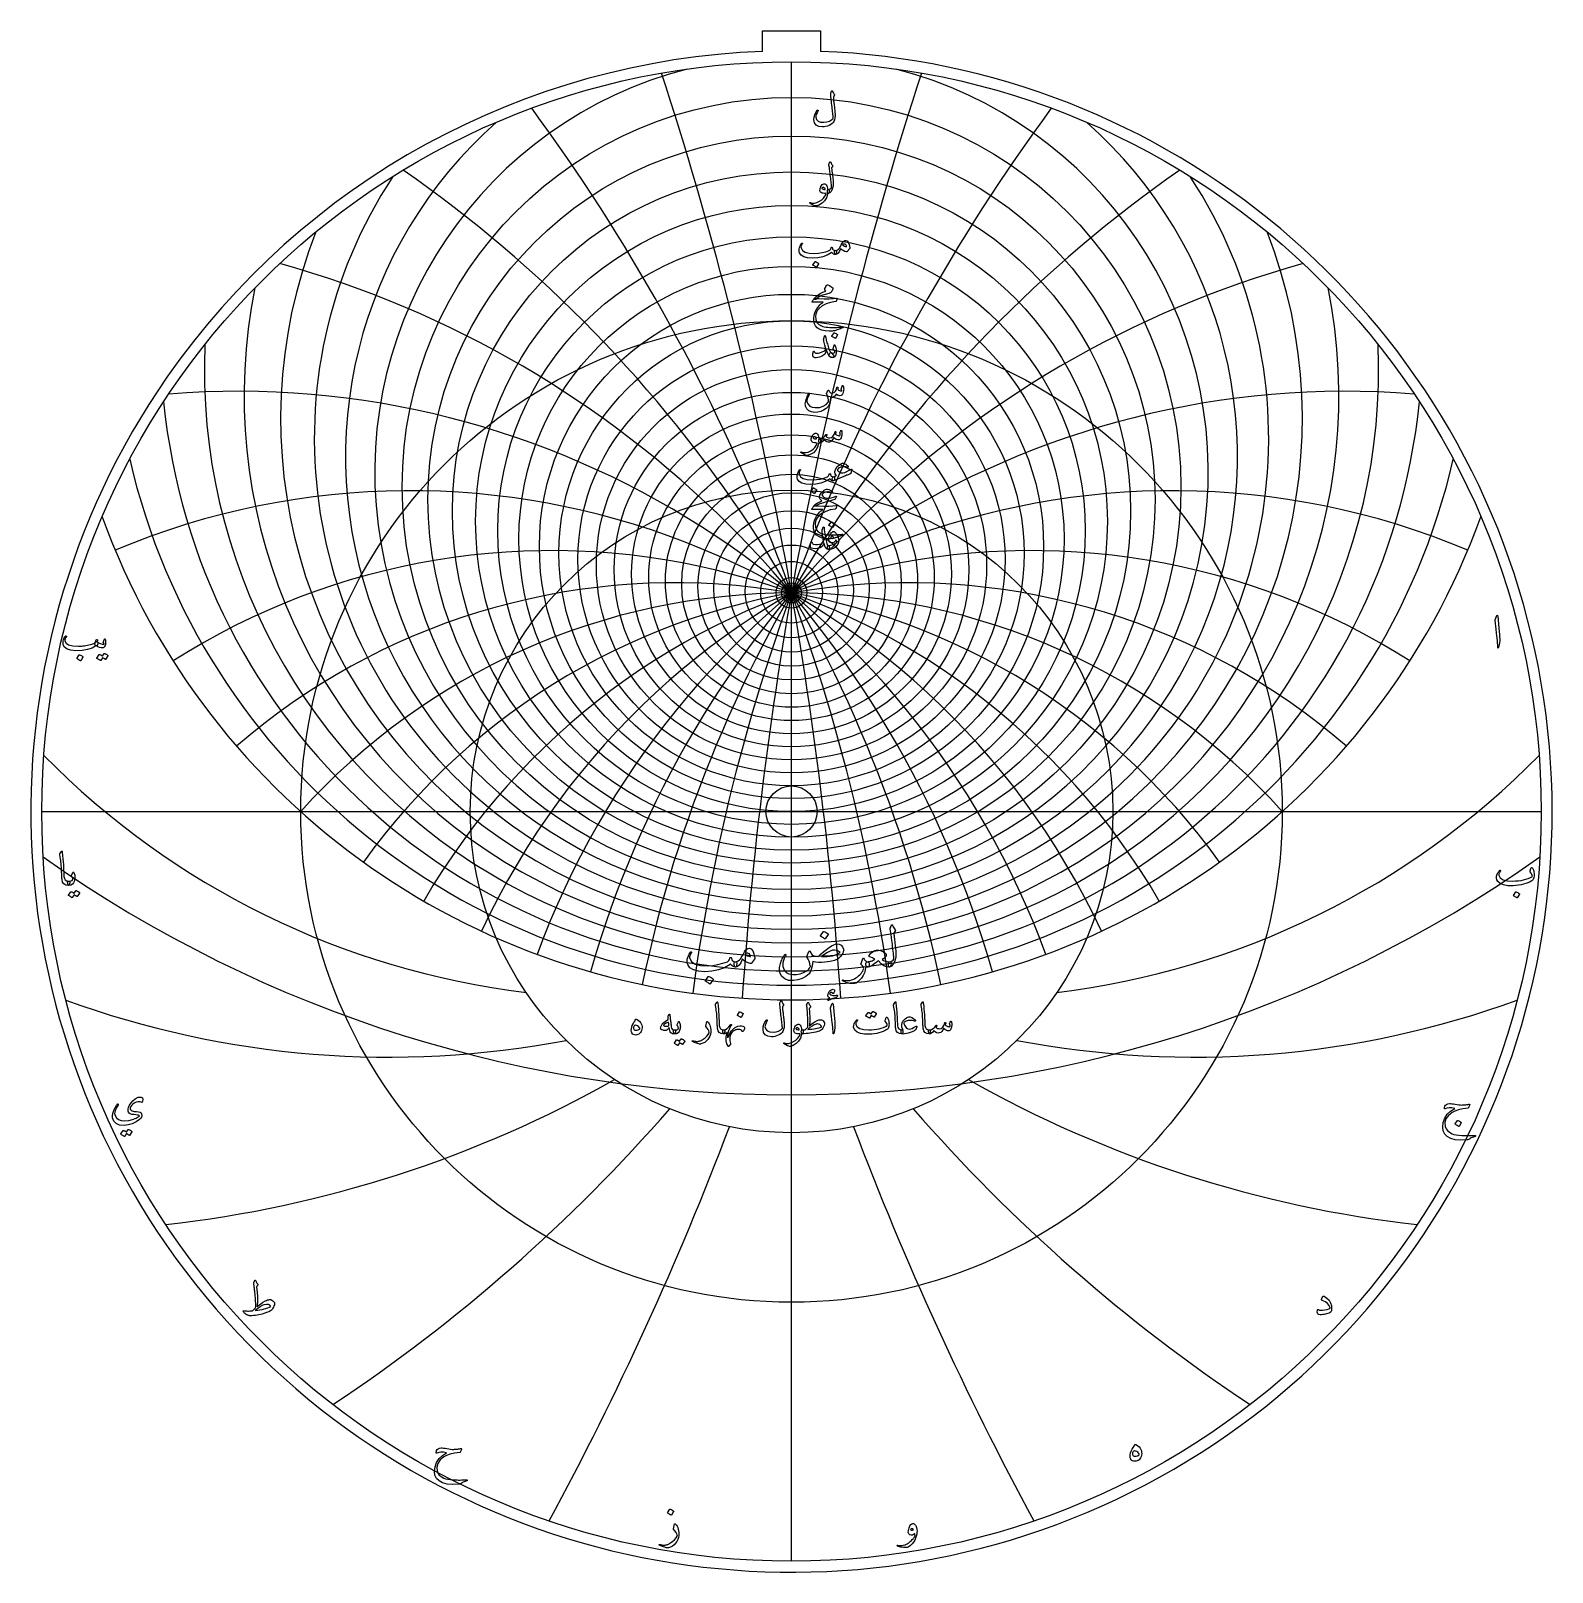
# Model space of a CAD drawing. Header units: millimetres. Extents: x -74 to 74, y -74 to 75.
import ezdxf

# ---------------------------------------------------------------- set-up
doc = ezdxf.new("R2010")
doc.units = ezdxf.units.MM
for name, color, linetype in [('CUT_INNER', 6, 'Continuous'), ('CUT_OUTER', 1, 'Continuous'), ('ENGRAVE', 7, 'Continuous'), ('ENGRAVE_FINE', 8, 'Continuous'), ('TEXT', 5, 'Continuous')]:
    doc.layers.add(name, color=color, linetype=linetype)

msp = doc.modelspace()

# ---------------------------------------------------------------- linework, layer by layer
at = {"layer": 'CUT_INNER'}
msp.add_circle((0, 0), 2.465, dxfattribs=at)
at = {"layer": 'CUT_OUTER'}
for points in [[(-2.8175, 75.4395), (2.8175, 75.4395), (2.8175, 73.4532)], [(-2.8175, 73.4532), (-2.8175, 75.4395)]]:
    msp.add_lwpolyline(points, dxfattribs=at)
for centre, radius, start, end in [((-0.0002, -0.0002), 73.5074, 145.195103, 87.803182), ((-0.0008, 0.0009), 73.5063, 92.196033, 145.195536)]:
    msp.add_arc(centre, radius, start, end, dxfattribs=at)
at = {"layer": 'ENGRAVE'}
for points in [[(0, -72.45), (0, 72.45)], [(-72.45, 0), (72.45, 0)], [(0, -72.45), (0, -31.0439)]]:
    msp.add_lwpolyline(points, dxfattribs=at)
for centre, radius in [((0, 0), 72.45), ((0, 30.1452), 35.1297), ((0, 25.6087), 24.3668), ((0, 0), 47.425), ((0, 22.9577), 15.4463), ((0, 0), 31.0439), ((0, 21.555), 7.5071), ((0, 21.115), 0.966)]:
    msp.add_circle(centre, radius, dxfattribs=at)
for centre, radius, start, end in [((0, 37.9801), 49.3659, 158.578774, 21.421226), ((0, 52.6708), 70.8756, 199.959035, 340.040965), ((0, -42.7017), 63.8166, 42, 138), ((0, -42.7017), 63.8166, 42, 138), ((-16.222, 60.5413), 78.5973, 224.535726, 263.111304), ((16.222, 60.5413), 78.5973, 276.888696, 315.464274), ((-38.906, 67.3872), 91.1254, 249.96829, 280.828753), ((38.906, 67.3872), 91.1254, 259.171247, 290.03171), ((-72.9735, 72.9735), 113.5755, 276.322674, 299.468021), ((72.9735, 72.9735), 113.5755, 240.531979, 263.677326), ((-133.5544, 77.1077), 161.3428, 303.578009, 319.00824), ((133.5544, 77.1077), 161.3428, 220.99176, 236.421991), ((-297.2463, 79.6469), 311.3649, 331.575844, 339.290959), ((297.2463, 79.6469), 311.3649, 200.709041, 208.424156)]:
    msp.add_arc(centre, radius, start, end, dxfattribs=at)
at = {"layer": 'ENGRAVE_FINE'}
for centre, radius in [((0, 31.3801), 37.6237), ((0, 29.0365), 32.7689), ((0, 28.0398), 30.5252), ((0, 27.1428), 28.3847), ((0, 26.3354), 26.3354), ((0, 24.9552), 22.4698), ((0, 24.3685), 20.6361), ((0, 23.8431), 18.8585), ((0, 23.3742), 17.1306), ((0, 22.5901), 13.8004), ((0, 22.2684), 12.1879), ((0, 21.99), 10.6043), ((0, 21.7528), 9.0453), ((0, 21.3951), 5.9858), ((0, 21.2719), 4.4778), ((0, 21.1845), 2.9797), ((0, 21.1323), 1.4882)]:
    msp.add_circle(centre, radius, dxfattribs=at)
for centre, radius, start, end in [((0, 32.7584), 40.2697, 104.505507, 75.494493), ((-361.9221, -42.7017), 367.5054, 3.846969, 18.080135), ((-361.9221, -42.7017), 367.5054, 3.846969, 18.080135), ((361.9221, -42.7017), 367.5054, 161.919865, 176.153031), ((361.9221, -42.7017), 367.5054, 161.919865, 176.153031), ((-175.3348, -42.7017), 186.5874, 7.744385, 36.376389), ((-175.3348, -42.7017), 186.5874, 7.744385, 36.376389), ((175.3348, -42.7017), 186.5874, 143.623611, 172.255615), ((175.3348, -42.7017), 186.5874, 143.623611, 172.255615), ((0, 34.3004), 43.0901, 131.44749, 48.55251), ((0, 36.031), 46.1115, 146.69677, 33.30323), ((-110.5337, -42.7017), 127.6333, 11.745134, 55.103196), ((-110.5337, -42.7017), 127.6333, 11.745134, 55.103196), ((110.5337, -42.7017), 127.6333, 124.896804, 168.254866), ((110.5337, -42.7017), 127.6333, 124.896804, 168.254866), ((-76.0537, -42.7017), 99.2811, 15.907198, 74.457561), ((-76.0537, -42.7017), 99.2811, 15.907198, 74.457561), ((76.0537, -42.7017), 99.2811, 105.542439, 164.092802), ((76.0537, -42.7017), 99.2811, 105.542439, 164.092802), ((0, 40.1847), 52.8921, 168.649585, 11.350415), ((0, 42.6903), 56.7383, 177.547342, 2.452658), ((-53.5485, -42.7017), 83.3067, 20.296793, 94.565762), ((-53.5485, -42.7017), 83.3067, 20.296793, 94.565762), ((53.5485, -42.7017), 83.3067, 85.434238, 159.703207), ((53.5485, -42.7017), 83.3067, 85.434238, 159.703207), ((0, 45.5545), 60.9638, 185.608142, 354.391858), ((0, 48.85), 65.6441, 193.034463, 346.965537), ((-36.8446, -42.7017), 73.6891, 24.992282, 112.762358), ((-36.8446, -42.7017), 73.6891, 24.992282, 112.762358), ((36.8446, -42.7017), 73.6891, 67.237642, 155.007718), ((36.8446, -42.7017), 73.6891, 67.237642, 155.007718), ((-23.2274, -42.7017), 67.9122, 30.089288, 122.535602), ((-23.2274, -42.7017), 67.9122, 30.089288, 122.535602), ((23.2274, -42.7017), 67.9122, 57.464398, 149.910712), ((23.2274, -42.7017), 67.9122, 57.464398, 149.910712), ((-11.2526, -42.7017), 64.8011, 35.707517, 130.834526), ((-11.2526, -42.7017), 64.8011, 35.707517, 130.834526), ((11.2526, -42.7017), 64.8011, 49.165474, 144.292483), ((11.2526, -42.7017), 64.8011, 49.165474, 144.292483), ((0, 97.8681), 125.249, 234.73332, 305.26668)]:
    msp.add_arc(centre, radius, start, end, dxfattribs=at)
at = {"layer": 'TEXT'}
for points in [[(3.8798, 69.6139), (3.8873, 69.627), (3.8969, 69.6364), (3.9087, 69.642), (3.9226, 69.6439), (3.9365, 69.6414), (3.9483, 69.6342), (3.958, 69.6222), (3.9655, 69.6053), (4.0054, 69.507), (4.0479, 69.4221), (4.0932, 69.3506), (4.1411, 69.2925), (4.1553, 69.2716), (4.1594, 69.2475), (4.1532, 69.2202), (4.1369, 69.1897), (4.1264, 69.175), (4.1165, 69.1608), (4.1071, 69.1471), (4.0983, 69.134), (4.09, 69.1217), (4.0822, 69.1104), (4.075, 69.1002), (4.0683, 69.0911), (4.0571, 69.0745), (4.049, 69.0547), (4.0442, 69.0317), (4.0426, 69.0054), (4.0477, 68.9314), (4.0544, 68.8507), (4.0627, 68.7632), (4.0726, 68.6691), (4.0838, 68.5683), (4.0962, 68.4608), (4.1095, 68.3465), (4.124, 68.2256), (4.1402, 68.105), (4.1545, 67.9916), (4.167, 67.8854), (4.1776, 67.7865), (4.1865, 67.6945), (4.1942, 67.6092), (4.2005, 67.5306), (4.2054, 67.4587), (4.211, 67.2458), (4.1936, 67.0441), (4.1532, 66.8537), (4.0897, 66.6746), (4.0279, 66.5693), (3.9323, 66.4721), (3.8029, 66.383), (3.6398, 66.3018), (3.4631, 66.2346), (3.2971, 66.1872), (3.1417, 66.1596), (2.9971, 66.1518), (2.6351, 66.2017), (2.3759, 66.3382), (2.2195, 66.5616), (2.1659, 66.8717), (2.1846, 67.1028), (2.2452, 67.3291), (2.3475, 67.5505), (2.4915, 67.7672), (2.5025, 67.7798), (2.514, 67.7875), (2.5261, 67.7905), (2.5387, 67.7886), (2.5521, 67.7835), (2.5622, 67.7768), (2.5692, 67.7685), (2.5729, 67.7586), (2.5756, 67.7439), (2.5751, 67.7297), (2.5713, 67.716), (2.5644, 67.7029), (2.4661, 67.5114), (2.3983, 67.3483), (2.3611, 67.2136), (2.3544, 67.1073), (2.4259, 66.8784), (2.5804, 66.7185), (2.818, 66.6277), (3.1385, 66.606), (3.4275, 66.6374), (3.673, 66.7099), (3.8752, 66.8237), (4.034, 66.9788), (4.0307, 67.0536), (4.0249, 67.1411), (4.0168, 67.2411), (4.0062, 67.3537), (3.9929, 67.4792), (3.9767, 67.6177), (3.9576, 67.7694), (3.9355, 67.9343), (3.9146, 68.1043), (3.8948, 68.2717), (3.876, 68.4364), (3.8584, 68.5984), (3.842, 68.7577), (3.8273, 68.9144), (3.8142, 69.0684), (3.8027, 69.2197), (3.7855, 69.3654), (3.7863, 69.382), (3.7887, 69.3975), (3.7927, 69.412), (3.7984, 69.4253)], [(3.6206, 62.544), (3.6495, 62.6139), (3.672, 62.6694), (3.688, 62.7103), (3.6977, 62.7368), (3.7052, 62.7537), (3.7148, 62.7658), (3.7266, 62.773), (3.7405, 62.7754), (3.7563, 62.7727), (3.7694, 62.7647), (3.7799, 62.7513), (3.7877, 62.7326), (3.8233, 62.6407), (3.8659, 62.558), (3.9154, 62.4843), (3.9719, 62.4198), (3.9877, 62.3992), (3.9922, 62.3759), (3.9856, 62.3499), (3.9676, 62.3212), (3.8733, 62.1884), (3.8798, 62.129), (3.8862, 62.0706), (3.8926, 62.0133), (3.8991, 61.957), (3.9055, 61.9019), (3.9119, 61.8478), (3.9183, 61.7948), (3.9248, 61.7428), (3.9839, 61.2618), (4.0201, 60.8859), (4.0332, 60.6149), (4.0233, 60.4488), (3.9424, 60.1476), (3.8369, 59.925), (3.7068, 59.7812), (3.552, 59.7162), (3.5477, 59.7162), (3.5434, 59.7162), (3.5391, 59.7162), (3.5349, 59.7162), (3.5094, 59.7403), (3.4931, 59.7954), (3.4859, 59.8816), (3.4877, 59.9989), (3.4917, 60.0423), (3.5038, 60.0739), (3.5239, 60.0937), (3.552, 60.1018), (3.6607, 60.1235), (3.7512, 60.1628), (3.8235, 60.2199), (3.8776, 60.2946), (3.874, 60.3843), (3.8675, 60.4863), (3.858, 60.6007), (3.8455, 60.7273), (3.8304, 60.8658), (3.8128, 61.0155), (3.7929, 61.1764), (3.7705, 61.3486), (3.7499, 61.5179), (3.7309, 61.67), (3.7135, 61.8049), (3.6977, 61.9228), (3.684, 62.0234), (3.673, 62.107), (3.6647, 62.1734), (3.6591, 62.2227), (3.6163, 62.4669), (3.6149, 62.491), (3.6152, 62.5119), (3.6171, 62.5296), (3.6206, 62.544)], [(3.4663, 59.669), (3.3659, 59.3163), (3.1974, 59.021), (2.961, 58.7829), (2.6565, 58.6021), (2.6139, 58.5838), (2.5719, 58.5673), (2.5304, 58.5527), (2.4894, 58.54), (2.4492, 58.5294), (2.4101, 58.5213), (2.3721, 58.5155), (2.3351, 58.5122), (2.243, 58.5253), (2.1209, 58.5732), (1.9688, 58.656), (1.7867, 58.7735), (1.7672, 58.7904), (1.7556, 58.8067), (1.7522, 58.8225), (1.7567, 58.8378), (1.7669, 58.8496), (1.7803, 58.8549), (1.7969, 58.8539), (1.8167, 58.8464), (2.006, 58.785), (2.2184, 58.7853), (2.4538, 58.8472), (2.7122, 58.9706), (2.9232, 59.1139), (3.0978, 59.2823), (3.236, 59.4759), (3.3378, 59.6947), (3.337, 59.7025), (3.3346, 59.7087), (3.3305, 59.7132), (3.3249, 59.7162), (3.1774, 59.7247), (3.0518, 59.7419), (2.9481, 59.7676), (2.8664, 59.8018), (2.8033, 59.8549), (2.7636, 59.9282), (2.7475, 60.022), (2.755, 60.136), (2.7575, 60.1512), (2.7604, 60.1666), (2.7639, 60.1822), (2.7679, 60.1982), (2.7725, 60.2146), (2.7775, 60.2319), (2.7832, 60.25), (2.7893, 60.2689), (2.8397, 60.3913), (2.9007, 60.4927), (2.9725, 60.5734), (3.055, 60.6331), (3.1393, 60.6657), (3.2167, 60.6652), (3.2872, 60.6315), (3.3506, 60.5645), (3.4061, 60.4713), (3.4481, 60.3631), (3.4767, 60.24), (3.492, 60.1018), (3.5004, 60.1019), (3.5086, 60.1023), (3.5165, 60.103), (3.5241, 60.1039), (3.5318, 60.1049), (3.5397, 60.1055), (3.5478, 60.1059), (3.5563, 60.1061), (3.5852, 60.0999), (3.6077, 60.0814), (3.6238, 60.0506), (3.6334, 60.0075), (3.6374, 59.9601), (3.6366, 59.9122), (3.631, 59.8637), (3.6206, 59.8147), (3.6069, 59.7716), (3.5916, 59.7408), (3.5748, 59.7223), (3.5563, 59.7162), (3.4749, 59.7162), (3.4743, 59.7084), (3.4727, 59.6979), (3.4701, 59.6848), (3.4663, 59.669)], [(3.2606, 60.1489), (3.2157, 60.2274), (3.1664, 60.2828), (3.1128, 60.3152), (3.055, 60.3246), (3.0204, 60.3155), (2.9896, 60.301), (2.9626, 60.2812), (2.9393, 60.256), (2.9318, 60.2426), (2.9307, 60.2282), (2.9361, 60.2126), (2.9479, 60.196), (2.992, 60.1572), (3.056, 60.1307), (3.1399, 60.1165), (3.2435, 60.1146), (3.2542, 60.1168), (3.2606, 60.1232), (3.2628, 60.1339), (3.2606, 60.1489)], [(5.2444, 55.1845), (5.3786, 55.1368), (5.4897, 55.0024), (5.5778, 54.7812), (5.6429, 54.4732), (5.6453, 54.451), (5.644, 54.4314), (5.6389, 54.4146), (5.6301, 54.4004), (5.3944, 54.1047), (5.3781, 54.0868), (5.3591, 54.0758), (5.3374, 54.0718), (5.313, 54.0747), (5.1529, 54.1294), (5.0024, 54.199), (4.8615, 54.2836), (4.7303, 54.3832), (4.6245, 54.1377), (4.5086, 53.9623), (4.3824, 53.857), (4.2461, 53.822), (4.2309, 53.8276), (4.2151, 53.8444), (4.1987, 53.8726), (4.1818, 53.9119), (4.1559, 54.0094), (4.1465, 54.0876), (4.1537, 54.1465), (4.1776, 54.1861), (4.1915, 54.1955), (4.2076, 54.2022), (4.2258, 54.2062), (4.2461, 54.2076), (4.3436, 54.2242), (4.4389, 54.2697), (4.5321, 54.3441), (4.6232, 54.4475), (4.6631, 54.5075), (4.7228, 54.606), (4.8023, 54.7432), (4.9017, 54.9188), (4.9793, 55.0351), (5.0623, 55.1181), (5.1507, 55.1679), (5.2444, 55.1845)], [(0.9769, 54.9103), (0.9922, 54.9269), (1.008, 54.9338), (1.0243, 54.9311), (1.0412, 54.9188), (1.054, 54.9028), (1.0583, 54.8846), (1.054, 54.8642), (1.0412, 54.8417), (0.9758, 54.7405), (0.9341, 54.6468), (0.9158, 54.5605), (0.9212, 54.4818), (1.0554, 54.2231), (1.3165, 54.0426), (1.7045, 53.9403), (2.2195, 53.9162), (2.6016, 53.9443), (2.9682, 54.003), (3.3193, 54.0922), (3.6548, 54.2119), (3.714, 54.2469), (3.763, 54.3008), (3.8018, 54.3733), (3.8305, 54.4647), (3.8401, 54.4906), (3.8562, 54.5086), (3.8787, 54.5185), (3.9076, 54.5204), (3.9282, 54.5115), (3.943, 54.4936), (3.9518, 54.4665), (3.9548, 54.4304), (3.9748, 54.3409), (4.0308, 54.274), (4.1227, 54.2295), (4.2504, 54.2076), (4.2965, 54.1974), (4.3275, 54.1712), (4.3436, 54.1288), (4.3447, 54.0705), (4.3291, 53.9617), (4.3082, 53.8841), (4.282, 53.8375), (4.2504, 53.822), (4.1564, 53.8343), (4.0672, 53.8712), (3.9829, 53.9328), (3.9033, 54.019), (3.8966, 54.0225), (3.8851, 54.0201), (3.8688, 54.0118), (3.8476, 53.9976), (3.4481, 53.7727), (3.0121, 53.612), (2.5397, 53.5156), (2.0309, 53.4835), (1.5607, 53.5156), (1.1954, 53.612), (0.9351, 53.7727), (0.7798, 53.9976), (0.7445, 54.1232), (0.7327, 54.2515), (0.7445, 54.3824), (0.7798, 54.5161), (0.8275, 54.6403), (0.8762, 54.7474), (0.926, 54.8374), (0.9769, 54.9103)], [(4.9359, 54.7646), (5.0163, 54.6976), (5.1073, 54.6425), (5.2091, 54.5991), (5.3216, 54.5675), (5.3154, 54.6518), (5.2926, 54.7207), (5.2533, 54.774), (5.1973, 54.8117), (5.1328, 54.8313), (5.0677, 54.8299), (5.0021, 54.8077), (4.9359, 54.7646)], [(2.2752, 53.1321), (2.2805, 53.1375), (2.288, 53.1407), (2.2977, 53.1418), (2.3094, 53.1407), (2.3927, 53.1069), (2.4712, 53.0657), (2.5448, 53.017), (2.6137, 52.9607), (2.6203, 52.9522), (2.6233, 52.9436), (2.6225, 52.935), (2.6179, 52.9265), (2.4166, 52.6008), (2.4091, 52.5931), (2.3994, 52.5912), (2.3876, 52.5952), (2.3737, 52.6051), (2.3617, 52.6137), (2.3426, 52.6265), (2.3167, 52.6437), (2.2837, 52.6651), (2.2433, 52.6908), (2.1948, 52.7208), (2.1383, 52.7551), (2.0738, 52.7936), (2.0652, 52.8001), (2.0609, 52.8065), (2.0609, 52.8129), (2.0652, 52.8193)], [(3.6163, 50.0715), (3.2419, 49.9738), (2.9114, 49.8476), (2.6249, 49.6931), (2.3823, 49.5102), (2.3451, 49.4821), (2.3105, 49.4663), (2.2786, 49.4628), (2.2495, 49.4717), (2.2154, 49.5121), (2.2205, 49.5691), (2.2647, 49.6428), (2.348, 49.733), (2.5448, 49.8964), (2.7711, 50.0437), (3.0269, 50.1749), (3.3121, 50.29), (3.2306, 50.41), (3.2154, 50.44), (3.2082, 50.47), (3.209, 50.5), (3.2178, 50.53), (3.2754, 50.6443), (3.3281, 50.7388), (3.3761, 50.8136), (3.4192, 50.8685), (3.4468, 50.8944), (3.4738, 50.9081), (3.5003, 50.9094), (3.5263, 50.8984), (3.6771, 50.8133), (3.8037, 50.7335), (3.9063, 50.659), (3.9848, 50.59), (4, 50.5677), (4.0072, 50.5396), (4.0064, 50.5056), (3.9976, 50.4657), (3.97, 50.4033), (3.9258, 50.3275), (3.865, 50.2383), (3.7877, 50.1358), (3.7673, 50.1205), (3.732, 50.1047), (3.6816, 50.0884), (3.6163, 50.0715)], [(2.6051, 49.5745), (3.1549, 49.5552), (3.6302, 49.5531), (4.0311, 49.5681), (4.3575, 49.6002), (4.3676, 49.6014), (4.3763, 49.6007), (4.3836, 49.5982), (4.3897, 49.5938), (4.3941, 49.5877), (4.3966, 49.5804), (4.3973, 49.5717), (4.3961, 49.5616), (4.3876, 49.5225), (4.3795, 49.4866), (4.3716, 49.454), (4.3639, 49.4245), (4.3566, 49.3983), (4.3495, 49.3752), (4.3427, 49.3554), (4.3361, 49.3388), (4.3222, 49.3123), (4.3061, 49.2928), (4.2879, 49.2802), (4.2675, 49.2746), (3.7727, 49.1848), (3.342, 49.0443), (2.9757, 48.8528), (2.6736, 48.6104), (2.521, 48.4361), (2.4101, 48.2516), (2.341, 48.0569), (2.3137, 47.852), (2.34, 47.5304), (2.4444, 47.2683), (2.627, 47.0655), (2.8879, 46.9223), (3.0231, 46.8789), (3.1717, 46.843), (3.3337, 46.8146), (3.5092, 46.7937), (3.6977, 46.7801), (3.8991, 46.7734), (4.1133, 46.7736), (4.3404, 46.7809), (4.4211, 46.7854), (4.5005, 46.7905), (4.5786, 46.7961), (4.6553, 46.8023), (4.7301, 46.809), (4.8026, 46.8162), (4.8726, 46.824), (4.9402, 46.8323), (4.9609, 46.8334), (4.9756, 46.828), (4.9844, 46.8162), (4.9874, 46.798), (4.9858, 46.7769), (4.9809, 46.7605), (4.9729, 46.749), (4.9617, 46.7423), (4.8406, 46.6912), (4.726, 46.6448), (4.6178, 46.6033), (4.516, 46.5666), (4.421, 46.5345), (4.3329, 46.5067), (4.2517, 46.4831), (4.1776, 46.4638), (4.1078, 46.4496), (4.0399, 46.437), (3.9739, 46.426), (3.9098, 46.4167), (3.8472, 46.4094), (3.786, 46.4049), (3.7262, 46.403), (3.6677, 46.4038), (3.2681, 46.4349), (2.935, 46.5024), (2.6683, 46.6063), (2.468, 46.7466), (2.321, 46.922), (2.2184, 47.1269), (2.1603, 47.3612), (2.1466, 47.625), (2.1887, 47.9522), (2.2891, 48.2698), (2.4479, 48.5778), (2.6651, 48.8761), (2.75, 48.9663), (2.8461, 49.0528), (2.9535, 49.1356), (3.0721, 49.2146), (2.0352, 49.2231), (2.0103, 49.2339), (1.9999, 49.2531), (2.0039, 49.281), (2.0224, 49.3174), (2.0572, 49.3704), (2.0888, 49.4181), (2.1172, 49.4604), (2.1423, 49.4974), (2.1643, 49.5287), (2.183, 49.5541), (2.1986, 49.5737), (2.2109, 49.5873), (2.2387, 49.5897), (2.3137, 49.5884), (2.4358, 49.5833), (2.6051, 49.5745)], [(4.1111, 46.2522), (4.1165, 46.2576), (4.124, 46.2608), (4.1336, 46.2619), (4.1454, 46.2608), (4.2287, 46.2271), (4.3072, 46.1858), (4.3808, 46.1371), (4.4496, 46.0808), (4.4563, 46.0723), (4.4593, 46.0637), (4.4585, 46.0551), (4.4539, 46.0466), (4.2525, 45.7209), (4.245, 45.7132), (4.2354, 45.7113), (4.2236, 45.7153), (4.2097, 45.7252), (4.1976, 45.7338), (4.1786, 45.7466), (4.1527, 45.7638), (4.1197, 45.7852), (4.0793, 45.8109), (4.0308, 45.8409), (3.9743, 45.8752), (3.9098, 45.9137), (3.9012, 45.9202), (3.8969, 45.9266), (3.8969, 45.933), (3.9012, 45.9395)], [(3.2842, 45.8838), (3.3088, 45.7714), (3.3356, 45.6572), (3.3645, 45.5411), (3.3956, 45.4231), (3.4288, 45.3028), (3.4642, 45.1795), (3.5017, 45.0532), (3.5413, 44.924), (3.6214, 44.6915), (3.6945, 44.5169), (3.7606, 44.4002), (3.8198, 44.3413), (3.8715, 44.3062), (3.9237, 44.2566), (3.9764, 44.1926), (4.0297, 44.1142), (4.0801, 44.017), (4.094, 43.9439), (4.0715, 43.8949), (4.0126, 43.87), (3.8222, 43.8892), (3.6538, 44.0156), (3.5073, 44.2491), (3.3828, 44.5898), (3.3801, 44.5954), (3.3763, 44.5994), (3.3715, 44.6018), (3.3656, 44.6026), (3.3613, 44.6018), (3.357, 44.5994), (3.3528, 44.5954), (3.3485, 44.5898), (3.3364, 44.5346), (3.3217, 44.4762), (3.3043, 44.4146), (3.2842, 44.3498), (3.2622, 44.2885), (3.2392, 44.2374), (3.2151, 44.1964), (3.1899, 44.1656), (3.0994, 44.0866), (2.9864, 44.0167), (2.8509, 43.9559), (2.6929, 43.9042), (2.5322, 43.8659), (2.393, 43.8496), (2.2752, 43.8552), (2.1788, 43.8828), (2.0963, 43.9519), (2.0588, 44.0735), (2.0663, 44.2475), (2.1188, 44.4741), (2.1239, 44.4816), (2.1306, 44.4869), (2.1389, 44.4902), (2.1488, 44.4912), (2.1605, 44.4899), (2.1702, 44.4859), (2.1777, 44.4792), (2.183, 44.4698), (2.2034, 44.4224), (2.2259, 44.383), (2.2505, 44.3517), (2.2773, 44.3284), (2.3609, 44.2973), (2.4744, 44.2899), (2.6179, 44.3059), (2.7915, 44.3456), (2.9765, 44.405), (3.1203, 44.472), (3.2229, 44.5464), (3.2842, 44.6283), (3.2944, 44.7114), (3.2778, 44.8533), (3.2344, 45.0541), (3.1642, 45.3139), (3.1305, 45.4507), (3.1107, 45.5613), (3.1048, 45.6457), (3.1128, 45.7038), (3.1942, 45.9352), (3.2031, 45.9595), (3.2124, 45.9769), (3.2223, 45.9874), (3.2328, 45.9909), (3.2456, 45.9842), (3.2585, 45.9641), (3.2714, 45.9306), (3.2842, 45.8838)], [(4.1497, 44.4998), (4.1245, 44.5418), (4.1004, 44.578), (4.0774, 44.6083), (4.0554, 44.6326), (4.0396, 44.6535), (4.0308, 44.6776), (4.0289, 44.7049), (4.034, 44.7355), (4.124, 45.0611), (4.1366, 45.0895), (4.1529, 45.0975), (4.173, 45.0852), (4.1968, 45.0525), (4.2327, 44.9832), (4.2633, 44.8993), (4.2884, 44.8011), (4.3082, 44.6883), (4.3198, 44.5801), (4.3243, 44.4741), (4.3219, 44.3702), (4.3125, 44.2684), (4.2973, 44.1798), (4.2772, 44.1024), (4.2523, 44.0363), (4.2225, 43.9814), (4.1859, 43.9407), (4.1358, 43.9085), (4.0723, 43.8849), (3.9955, 43.87), (3.9167, 43.867), (3.8434, 43.8796), (3.7753, 43.9077), (3.7127, 43.9514), (3.6642, 44.0068), (3.6388, 44.0703), (3.6364, 44.1418), (3.657, 44.2213), (3.6899, 44.2864), (3.7287, 44.3273), (3.7735, 44.3442), (3.8241, 44.337), (3.9408, 44.3089), (4.0426, 44.3059), (4.1294, 44.3281), (4.2011, 44.3755), (4.2027, 44.3881), (4.1947, 44.413), (4.177, 44.4503), (4.1497, 44.4998)], [(4.8888, 41.1105), (4.8963, 41.1292), (4.906, 41.1426), (4.9177, 41.1507), (4.9317, 41.1533), (4.9496, 41.1512), (4.9649, 41.1448), (4.9775, 41.1341), (4.9874, 41.1191), (5.0117, 41.0655), (5.0291, 40.9991), (5.0396, 40.9198), (5.0431, 40.8277), (5.0337, 40.6772), (5.0056, 40.5342), (4.9587, 40.3987), (4.8931, 40.2707), (4.8706, 40.2399), (4.846, 40.2161), (4.8192, 40.1992), (4.7903, 40.1893), (4.6856, 40.1826), (4.5728, 40.2011), (4.452, 40.2447), (4.3232, 40.3135), (4.2148, 40.1649), (4.0865, 40.0661), (3.9384, 40.0171), (3.7705, 40.0179), (3.765, 39.9275), (3.7571, 39.8406), (3.7468, 39.7572), (3.7341, 39.6773), (3.719, 39.6003), (3.7014, 39.5257), (3.6815, 39.4535), (3.6591, 39.3838), (3.6072, 39.2579), (3.537, 39.1417), (3.4486, 39.0351), (3.342, 38.9382), (3.0927, 38.7721), (2.829, 38.6554), (2.5507, 38.5879), (2.258, 38.5697), (1.9284, 38.6144), (1.6678, 38.7314), (1.4763, 38.9208), (1.354, 39.1824), (1.3374, 39.2767), (1.3347, 39.3881), (1.3459, 39.5166), (1.3711, 39.6623), (1.4115, 39.8219), (1.4686, 39.9879), (1.5422, 40.1604), (1.6325, 40.3393), (1.6397, 40.3505), (1.6485, 40.3585), (1.659, 40.3634), (1.671, 40.365), (1.6831, 40.3639), (1.6935, 40.3607), (1.7024, 40.3553), (1.7096, 40.3478), (1.7144, 40.3368), (1.716, 40.3253), (1.7144, 40.3133), (1.7096, 40.3007), (1.595, 40.0626), (1.5211, 39.8669), (1.4879, 39.7134), (1.4954, 39.6023), (1.6035, 39.3573), (1.7739, 39.1792), (2.0063, 39.068), (2.3009, 39.0239), (2.7127, 39.0501), (3.0614, 39.1545), (3.3469, 39.3372), (3.5691, 39.598), (3.5683, 39.7699), (3.5402, 39.9515), (3.4848, 40.1427), (3.402, 40.3435), (3.3916, 40.3639), (3.386, 40.3821), (3.3852, 40.3982), (3.3892, 40.4121), (3.4122, 40.4599), (3.4342, 40.5048), (3.4551, 40.5467), (3.4749, 40.5856), (3.4936, 40.6211), (3.5113, 40.6526), (3.5279, 40.68), (3.5434, 40.7035), (3.5523, 40.7134), (3.5616, 40.7174), (3.5715, 40.7155), (3.582, 40.7077), (3.5873, 40.7018), (3.5948, 40.6927), (3.6045, 40.6804), (3.6163, 40.6649), (3.6297, 40.6461), (3.6441, 40.6242), (3.6597, 40.599), (3.6763, 40.5706), (3.71, 40.516), (3.7384, 40.4764), (3.7614, 40.4517), (3.7791, 40.4421), (3.8905, 40.4327), (4.0019, 40.4517), (4.1133, 40.4991), (4.2247, 40.5749), (4.2651, 40.6253), (4.305, 40.7077), (4.3444, 40.8224), (4.3832, 40.9691), (4.387, 40.983), (4.3939, 40.9948), (4.4041, 41.0045), (4.4175, 41.012), (4.4301, 41.0168), (4.4421, 41.0184), (4.4537, 41.0168), (4.4646, 41.012), (4.481, 40.9852), (4.4871, 40.9348), (4.4831, 40.8609), (4.4689, 40.7634), (4.5554, 40.7104), (4.6478, 40.6756), (4.7461, 40.659), (4.8503, 40.6606), (4.8489, 40.6919), (4.8449, 40.7174), (4.8382, 40.7369), (4.8288, 40.7506), (4.8181, 40.7634), (4.8117, 40.7763), (4.8096, 40.7891), (4.8117, 40.802)], [(2.6244, 35.5603), (2.5239, 35.2076), (2.3555, 34.9122), (2.119, 34.6742), (1.8146, 34.4934), (1.772, 34.4751), (1.7299, 34.4586), (1.6884, 34.444), (1.6475, 34.4313), (1.6073, 34.4207), (1.5682, 34.4125), (1.5302, 34.4068), (1.4932, 34.4034), (1.4011, 34.4166), (1.279, 34.4645), (1.1269, 34.5472), (0.9448, 34.6648), (0.9252, 34.6817), (0.9137, 34.698), (0.9102, 34.7138), (0.9148, 34.7291), (0.925, 34.7409), (0.9383, 34.7462), (0.9549, 34.7451), (0.9748, 34.7376), (1.1641, 34.6763), (1.3765, 34.6766), (1.6118, 34.7384), (1.8703, 34.8619), (2.0813, 35.0052), (2.2559, 35.1736), (2.3941, 35.3672), (2.4958, 35.586), (2.495, 35.5938), (2.4926, 35.5999), (2.4886, 35.6045), (2.483, 35.6074), (2.3354, 35.616), (2.2098, 35.6331), (2.1062, 35.6588), (2.0245, 35.6931), (1.9613, 35.7461), (1.9217, 35.8195), (1.9056, 35.9133), (1.9131, 36.0273), (1.9155, 36.0425), (1.9185, 36.0579), (1.9219, 36.0735), (1.926, 36.0895), (1.9305, 36.1059), (1.9356, 36.1232), (1.9412, 36.1413), (1.9474, 36.1602), (1.9977, 36.2825), (2.0588, 36.384), (2.1306, 36.4646), (2.213, 36.5244), (2.2974, 36.557), (2.3748, 36.5565), (2.4452, 36.5227), (2.5087, 36.4558), (2.5641, 36.3626), (2.6062, 36.2544), (2.6348, 36.1312), (2.6501, 35.9931), (2.6585, 35.9932), (2.6667, 35.9936), (2.6746, 35.9943), (2.6822, 35.9952), (2.6898, 35.9961), (2.6977, 35.9968), (2.7059, 35.9972), (2.7143, 35.9973), (2.7433, 35.9912), (2.7658, 35.9727), (2.7818, 35.9419), (2.7915, 35.8988), (2.7955, 35.8514), (2.7947, 35.8035), (2.7891, 35.755), (2.7786, 35.706), (2.765, 35.6629), (2.7497, 35.6321), (2.7328, 35.6136), (2.7143, 35.6074), (2.6329, 35.6074), (2.6324, 35.5997), (2.6308, 35.5892), (2.6281, 35.5761), (2.6244, 35.5603)], [(2.4187, 36.0402), (2.3737, 36.1186), (2.3244, 36.1741), (2.2709, 36.2065), (2.213, 36.2159), (2.1785, 36.2068), (2.1477, 36.1923), (2.1206, 36.1725), (2.0973, 36.1473), (2.0899, 36.1339), (2.0888, 36.1195), (2.0941, 36.1039), (2.1059, 36.0873), (2.1501, 36.0485), (2.2141, 36.022), (2.2979, 36.0078), (2.4016, 36.0059), (2.4123, 36.008), (2.4187, 36.0145), (2.4208, 36.0252), (2.4187, 36.0402)], [(4.7881, 36.8286), (4.7975, 36.835), (4.8085, 36.8328), (4.8211, 36.8221), (4.8353, 36.8029), (4.8505, 36.7702), (4.862, 36.7236), (4.8698, 36.6631), (4.8738, 36.5886), (4.8752, 36.504), (4.8706, 36.4215), (4.8602, 36.3412), (4.8438, 36.263), (4.7962, 36.1109), (4.7431, 36.0016), (4.6848, 35.9352), (4.621, 35.9116), (4.4703, 35.9205), (4.3307, 35.9598), (4.2025, 36.0297), (4.0854, 36.1302), (4.0051, 35.9719), (3.9098, 35.8484), (3.7994, 35.7598), (3.6741, 35.706), (3.5426, 35.6942), (3.4095, 35.7274), (3.2748, 35.8056), (3.1385, 35.9288), (3.0282, 35.7882), (2.92, 35.6878), (2.814, 35.6275), (2.7101, 35.6074), (2.6892, 35.6192), (2.6694, 35.6546), (2.6506, 35.7135), (2.6329, 35.796), (2.6265, 35.8774), (2.6372, 35.9374), (2.6651, 35.9759), (2.7101, 35.9931), (2.9077, 36.0378), (3.0807, 36.1248), (3.229, 36.2541), (3.3528, 36.4258), (3.3595, 36.4352), (3.3667, 36.4419), (3.3745, 36.4459), (3.3828, 36.4472), (3.3929, 36.4462), (3.402, 36.4429), (3.4101, 36.4376), (3.417, 36.4301), (3.421, 36.4071), (3.4117, 36.368), (3.3889, 36.3128), (3.3528, 36.2416), (3.4002, 36.1867), (3.4738, 36.1462), (3.5737, 36.1203), (3.6998, 36.1087), (3.857, 36.1417), (3.9944, 36.2491), (4.112, 36.4309), (4.2097, 36.6872), (4.2145, 36.7003), (4.2204, 36.7097), (4.2274, 36.7153), (4.2354, 36.7172), (4.2475, 36.7161), (4.2579, 36.7129), (4.2667, 36.7075), (4.274, 36.7), (4.2793, 36.6893), (4.2825, 36.6786), (4.2836, 36.6679), (4.2825, 36.6572), (4.2397, 36.4772), (4.2898, 36.4328), (4.35, 36.3937), (4.4204, 36.3599), (4.5011, 36.3315), (4.5795, 36.3131), (4.6392, 36.309), (4.6802, 36.3195), (4.7024, 36.3444), (4.7097, 36.3824), (4.7056, 36.4365), (4.6904, 36.5067), (4.6639, 36.5929), (4.6684, 36.6173), (4.6907, 36.6647), (4.7306, 36.7351), (4.7881, 36.8286)], [(0.7884, 33.0376), (0.8036, 33.0542), (0.8194, 33.0612), (0.8358, 33.0585), (0.8527, 33.0462), (0.8655, 33.0301), (0.8698, 33.0119), (0.8655, 32.9916), (0.8527, 32.9691), (0.7873, 32.8678), (0.7455, 32.7741), (0.7273, 32.6879), (0.7327, 32.6091), (0.8668, 32.3505), (1.1279, 32.17), (1.516, 32.0677), (2.0309, 32.0436), (2.4131, 32.0717), (2.7797, 32.1303), (3.1308, 32.2195), (3.4663, 32.3392), (3.5255, 32.3743), (3.5745, 32.4281), (3.6133, 32.5007), (3.642, 32.592), (3.6516, 32.618), (3.6677, 32.6359), (3.6902, 32.6458), (3.7191, 32.6477), (3.7397, 32.6389), (3.7544, 32.6209), (3.7633, 32.5939), (3.7662, 32.5577), (3.7863, 32.4683), (3.8423, 32.4013), (3.9341, 32.3569), (4.0619, 32.3349), (4.1079, 32.3248), (4.139, 32.2985), (4.1551, 32.2562), (4.1561, 32.1978), (4.1406, 32.0891), (4.1197, 32.0114), (4.0935, 31.9648), (4.0619, 31.9493), (3.9679, 31.9616), (3.8787, 31.9986), (3.7943, 32.0602), (3.7148, 32.1464), (3.7081, 32.1499), (3.6966, 32.1475), (3.6803, 32.1392), (3.6591, 32.125), (3.2596, 31.9), (2.8236, 31.7394), (2.3512, 31.643), (1.8424, 31.6108), (1.3722, 31.643), (1.0069, 31.7394), (0.7466, 31.9), (0.5913, 32.125), (0.5559, 32.2506), (0.5442, 32.3788), (0.5559, 32.5098), (0.5913, 32.6434), (0.639, 32.7677), (0.6877, 32.8748), (0.7375, 32.9648), (0.7884, 33.0376)], [(5.8314, 33.0248), (5.7458, 32.682), (5.7361, 32.6654), (5.72, 32.6499), (5.6975, 32.6354), (5.6686, 32.622), (5.6045, 32.5994), (5.5363, 32.5743), (5.4642, 32.5469), (5.388, 32.517), (5.3078, 32.485), (5.2236, 32.4511), (5.1353, 32.4154), (5.0431, 32.3778), (4.0576, 31.9493), (4.0126, 31.9592), (3.9762, 31.9889), (3.9483, 32.0385), (3.929, 32.1078), (3.9258, 32.1815), (3.9462, 32.2439), (3.9901, 32.295), (4.0576, 32.3349), (4.066, 32.3388), (4.0828, 32.3462), (4.1078, 32.357), (4.1411, 32.3713), (4.1825, 32.3889), (4.2317, 32.4094), (4.2886, 32.4328), (4.3532, 32.4592), (4.2699, 32.5446), (4.2172, 32.6381), (4.195, 32.7396), (4.2033, 32.8491), (4.2857, 33.1097), (4.4261, 33.33), (4.6242, 33.5103), (4.8802, 33.6503), (4.9362, 33.6634), (5.0013, 33.66), (5.0755, 33.6399), (5.1588, 33.6032), (5.2452, 33.5531), (5.3248, 33.4971), (5.3974, 33.4353), (5.463, 33.3675), (5.4814, 33.3426), (5.4897, 33.3193), (5.4879, 33.2976), (5.4758, 33.2776), (5.4576, 33.262), (5.4373, 33.254), (5.4148, 33.2535), (5.3901, 33.2604), (5.2619, 33.3009), (5.1255, 33.3193), (4.9812, 33.3159), (4.8288, 33.2904), (4.6909, 33.2492), (4.5814, 33.194), (4.5003, 33.1249), (4.4475, 33.0419), (4.4421, 33.0049), (4.4561, 32.9626), (4.4893, 32.915), (4.5418, 32.8619), (4.6017, 32.8137), (4.6617, 32.7762), (4.7217, 32.7495), (4.7817, 32.7334), (4.9614, 32.7289), (5.1534, 32.7666), (5.3577, 32.8467), (5.5744, 32.9691), (5.5977, 32.9838), (5.6204, 32.998), (5.6427, 33.0116), (5.6643, 33.0248), (5.6852, 33.0371), (5.705, 33.0483), (5.7238, 33.0585), (5.7415, 33.0676), (5.7905, 33.0906), (5.8218, 33.0912), (5.8355, 33.0692), (5.8314, 33.0248)], [(2.0866, 31.2595), (2.092, 31.2648), (2.0995, 31.268), (2.1091, 31.2691), (2.1209, 31.268), (2.2042, 31.2343), (2.2827, 31.1931), (2.3563, 31.1443), (2.4251, 31.0881), (2.4318, 31.0795), (2.4348, 31.0709), (2.434, 31.0624), (2.4294, 31.0538), (2.228, 30.7282), (2.2205, 30.7204), (2.2109, 30.7185), (2.1991, 30.7226), (2.1852, 30.7325), (2.1731, 30.741), (2.1541, 30.7539), (2.1281, 30.771), (2.0952, 30.7924), (2.0548, 30.8182), (2.0063, 30.8481), (1.9498, 30.8824), (1.8853, 30.921), (1.8767, 30.9274), (1.8724, 30.9338), (1.8724, 30.9403), (1.8767, 30.9467)], [(4.3468, 30.4687), (4.3503, 30.4384), (4.3307, 30.3819), (4.2882, 30.2991), (4.2225, 30.1902), (4.2086, 30.1725), (4.1926, 30.158), (4.1743, 30.1468), (4.154, 30.1387), (3.8798, 30.0632), (3.6355, 29.9952), (3.4213, 29.9347), (3.2371, 29.8817), (3.0828, 29.8364), (2.9586, 29.7992), (2.8643, 29.77), (2.8, 29.7488), (2.2816, 29.5175), (2.2452, 29.5148), (2.2173, 29.5196), (2.198, 29.5319), (2.1873, 29.5517), (2.1871, 29.559), (2.1905, 29.5678), (2.1978, 29.5783), (2.2088, 29.5903), (2.3143, 29.6894), (2.4723, 29.7938), (2.6827, 29.9036), (2.9457, 30.0188), (2.8742, 30.0798), (2.814, 30.1387), (2.765, 30.1955), (2.7272, 30.2501), (2.7039, 30.3099), (2.6983, 30.3819), (2.7103, 30.4663), (2.7401, 30.5629), (2.7883, 30.6636), (2.8557, 30.7643), (2.9425, 30.865), (3.0485, 30.9657), (3.164, 31.0527), (3.2746, 31.1124), (3.3803, 31.1448), (3.4813, 31.1499), (3.6181, 31.1223), (3.7416, 31.0653), (3.8517, 30.9788), (3.9483, 30.8629), (3.9569, 30.8484), (3.9612, 30.835), (3.9612, 30.8227), (3.9569, 30.8114), (3.9475, 30.801), (3.9365, 30.7954), (3.924, 30.7946), (3.9098, 30.7986), (3.8467, 30.8187), (3.786, 30.8361), (3.7278, 30.8508), (3.672, 30.8629), (3.6188, 30.872), (3.5686, 30.8778), (3.5213, 30.8805), (3.477, 30.88), (3.2925, 30.8583), (3.1375, 30.8061), (3.0119, 30.7233), (2.9157, 30.6101), (3.018, 30.4754), (3.1321, 30.3755), (3.258, 30.3104), (3.3956, 30.2801), (3.6005, 30.278), (3.8209, 30.3101), (4.0568, 30.3765), (4.3082, 30.4772), (4.3187, 30.4799), (4.3286, 30.4794), (4.338, 30.4756), (4.3468, 30.4687)], [(2.5687, 29.5303), (3.1184, 29.511), (3.5938, 29.5089), (3.9947, 29.5239), (4.3211, 29.556), (4.3311, 29.5572), (4.3398, 29.5566), (4.3472, 29.554), (4.3532, 29.5496), (4.3577, 29.5436), (4.3602, 29.5362), (4.3609, 29.5275), (4.3597, 29.5175), (4.3512, 29.4784), (4.3431, 29.4425), (4.3352, 29.4098), (4.3275, 29.3804), (4.3202, 29.3541), (4.3131, 29.3311), (4.3062, 29.3113), (4.2997, 29.2947), (4.2857, 29.2681), (4.2697, 29.2486), (4.2515, 29.236), (4.2311, 29.2304), (3.7362, 29.1407), (3.3056, 29.0001), (2.9393, 28.8086), (2.6372, 28.5663), (2.4846, 28.3919), (2.3737, 28.2074), (2.3046, 28.0127), (2.2773, 27.8079), (2.3035, 27.4863), (2.408, 27.2241), (2.5906, 27.0214), (2.8515, 26.8781), (2.9867, 26.8347), (3.1353, 26.7988), (3.2973, 26.7705), (3.4727, 26.7496), (3.6613, 26.7359), (3.8626, 26.7292), (4.0769, 26.7295), (4.304, 26.7367), (4.3847, 26.7413), (4.4641, 26.7463), (4.5422, 26.752), (4.6189, 26.7581), (4.6937, 26.7648), (4.7662, 26.7721), (4.8362, 26.7798), (4.9038, 26.7881), (4.9244, 26.7892), (4.9392, 26.7838), (4.948, 26.7721), (4.9509, 26.7538), (4.9493, 26.7327), (4.9445, 26.7164), (4.9365, 26.7048), (4.9252, 26.6981), (4.8042, 26.647), (4.6896, 26.6007), (4.5814, 26.5592), (4.4796, 26.5225), (4.3846, 26.4903), (4.2965, 26.4625), (4.2153, 26.4389), (4.1411, 26.4196), (4.0714, 26.4054), (4.0035, 26.3929), (3.9375, 26.3819), (3.8733, 26.3725), (3.8108, 26.3653), (3.7496, 26.3607), (3.6898, 26.3589), (3.6313, 26.3597), (3.2317, 26.3907), (2.8986, 26.4582), (2.6319, 26.5621), (2.4316, 26.7024), (2.2845, 26.8778), (2.182, 27.0827), (2.1239, 27.317), (2.1102, 27.5808), (2.1522, 27.908), (2.2527, 28.2256), (2.4115, 28.5336), (2.6286, 28.8319), (2.7135, 28.9222), (2.8097, 29.0087), (2.9171, 29.0914), (3.0357, 29.1704), (1.9988, 29.179), (1.9739, 29.1897), (1.9635, 29.209), (1.9675, 29.2368), (1.9859, 29.2732), (2.0208, 29.3263), (2.0524, 29.3739), (2.0807, 29.4162), (2.1059, 29.4532), (2.1279, 29.4845), (2.1466, 29.51), (2.1622, 29.5295), (2.1745, 29.5432), (2.2023, 29.5456), (2.2773, 29.5442), (2.3994, 29.5392), (2.5687, 29.5303)], [(3.5649, 25.701), (3.5959, 25.686), (3.6206, 25.6625), (3.6388, 25.6303), (3.6505, 25.5896), (3.6583, 25.5393), (3.6602, 25.4911), (3.6562, 25.445), (3.6463, 25.4011), (3.6315, 25.3636), (3.6131, 25.3368), (3.5908, 25.3208), (3.5649, 25.3154), (3.4366, 25.351), (3.3303, 25.4407), (3.2459, 25.5845), (3.1835, 25.7824), (3.1755, 25.8166), (3.1685, 25.8462), (3.1626, 25.8712), (3.1578, 25.8917), (3.1541, 25.9076), (3.1514, 25.919), (3.1498, 25.9258), (3.1492, 25.9281), (3.1428, 25.9407), (3.1364, 25.9442), (3.13, 25.9385), (3.1235, 25.9238), (3.0507, 25.7594), (2.9693, 25.6303), (2.8793, 25.5366), (2.7808, 25.4782), (2.6378, 25.4332), (2.4701, 25.4054), (2.2778, 25.3947), (2.0609, 25.4011), (1.9161, 25.4458), (1.8371, 25.5543), (1.8239, 25.7265), (1.8767, 25.9624), (1.8887, 25.9908), (1.9035, 26.0117), (1.9209, 26.025), (1.941, 26.0309), (1.9608, 26.0291), (1.9774, 26.0192), (1.9908, 26.0012), (2.0009, 25.9752), (2.0226, 25.9198), (2.0491, 25.8778), (2.0805, 25.8491), (2.1166, 25.8338), (2.3193, 25.8028), (2.5119, 25.7996), (2.6943, 25.8242), (2.8664, 25.8767), (2.9412, 25.9158), (3.0025, 25.9688), (3.0504, 26.0358), (3.085, 26.1166), (3.0828, 26.1549), (3.0721, 26.2441), (3.0528, 26.3842), (3.025, 26.5751), (3.0108, 26.6773), (2.9982, 26.7695), (2.9872, 26.8519), (2.9779, 26.9243), (2.9698, 26.9863), (2.9629, 27.0373), (2.957, 27.0773), (2.9521, 27.1064), (2.9481, 27.1508), (2.9489, 27.1899), (2.9546, 27.2237), (2.965, 27.2521), (2.9816, 27.2873), (2.9971, 27.3201), (3.0116, 27.3505), (3.025, 27.3785), (3.037, 27.404), (3.0475, 27.4272), (3.0563, 27.448), (3.0635, 27.4663), (3.071, 27.481), (3.0807, 27.4909), (3.0925, 27.496), (3.1064, 27.4963), (3.1217, 27.4904), (3.1332, 27.4813), (3.1409, 27.469), (3.145, 27.4534), (3.1711, 27.2343), (3.198, 27.0266), (3.2257, 26.8304), (3.2542, 26.6458), (3.2833, 26.4727), (3.3126, 26.311), (3.3422, 26.161), (3.372, 26.0224), (3.4082, 25.893), (3.4524, 25.7964), (3.5046, 25.7323), (3.5649, 25.701)], [(4.0576, 27.0678), (4.087, 27.0635), (4.1197, 27.0507), (4.1556, 27.0293), (4.1947, 26.9993), (4.3621, 26.8209), (4.4786, 26.6201), (4.5442, 26.3967), (4.5589, 26.1509), (4.5458, 26.0229), (4.5193, 25.9088), (4.4794, 25.8087), (4.4261, 25.7224), (4.2533, 25.5444), (4.0522, 25.4172), (3.8227, 25.3408), (3.5649, 25.3154), (3.5389, 25.3216), (3.5166, 25.34), (3.4982, 25.3708), (3.4834, 25.4139), (3.478, 25.4378), (3.4743, 25.4621), (3.4726, 25.4871), (3.4727, 25.5125), (3.4742, 25.5377), (3.4765, 25.5618), (3.4796, 25.5848), (3.4834, 25.6068), (3.495, 25.6448), (3.5124, 25.6732), (3.5357, 25.6919), (3.5649, 25.701), (3.816, 25.7348), (4.034, 25.7974), (4.2188, 25.889), (4.3704, 26.0095), (4.3631, 26.0698), (4.3543, 26.1177), (4.3439, 26.1533), (4.3318, 26.1766), (4.3173, 26.1967), (4.304, 26.2098), (4.2916, 26.216), (4.2804, 26.2152), (4.2726, 26.2125), (4.2665, 26.2088), (4.2619, 26.2039), (4.259, 26.198), (4.2177, 26.1134), (4.1668, 26.0481), (4.1063, 26.002), (4.0362, 25.9752), (3.8324, 25.9594), (3.6923, 26.0149), (3.616, 26.1415), (3.6034, 26.3394), (3.6206, 26.453), (3.6548, 26.5708), (3.7062, 26.6929), (3.7748, 26.8193), (3.8471, 26.928), (3.9183, 27.0057), (3.9885, 27.0523), (4.0576, 27.0678)], [(3.8305, 27.9719), (3.8359, 27.9773), (3.8434, 27.9805), (3.853, 27.9815), (3.8648, 27.9805), (3.9481, 27.9467), (4.0265, 27.9055), (4.1002, 27.8567), (4.169, 27.8005), (4.1757, 27.7919), (4.1786, 27.7834), (4.1778, 27.7748), (4.1733, 27.7662), (3.9719, 27.4406), (3.9644, 27.4328), (3.9548, 27.431), (3.943, 27.435), (3.929, 27.4449), (3.917, 27.4534), (3.898, 27.4663), (3.872, 27.4834), (3.8391, 27.5049), (3.7986, 27.5306), (3.7502, 27.5606), (3.6937, 27.5948), (3.6291, 27.6334), (3.6206, 27.6398), (3.6163, 27.6463), (3.6163, 27.6527), (3.6206, 27.6591)], [(3.9162, 26.6051), (3.8736, 26.593), (3.8401, 26.5612), (3.8158, 26.5095), (3.8005, 26.438), (3.8008, 26.4267), (3.8016, 26.4187), (3.8029, 26.4139), (3.8048, 26.4123), (3.8479, 26.4018), (3.8916, 26.3962), (3.9357, 26.3954), (3.9805, 26.3994), (4.0198, 26.4077), (4.0522, 26.4198), (4.0777, 26.4356), (4.0962, 26.4551), (4.0479, 26.5239), (4.0019, 26.5719), (3.958, 26.5989), (3.9162, 26.6051)], [(68.1294, 18.8628), (68.1731, 18.9474), (68.2082, 18.9771), (68.2348, 18.9519), (68.2528, 18.872), (68.3579, 17.7522), (68.4205, 17.065), (68.4345, 16.516), (68.3999, 16.1052), (68.3168, 15.8327), (68.3017, 15.8104), (68.2882, 15.7984), (68.2765, 15.7967), (68.2665, 15.8053), (68.2585, 15.8187), (68.2528, 15.8361), (68.2494, 15.8575), (68.2482, 15.883), (68.2482, 16.0809), (68.2391, 16.2909), (68.2208, 16.5128), (68.1934, 16.7468), (68.1874, 16.8079), (68.1694, 16.973), (68.1394, 17.2421), (68.0974, 17.6151), (67.9969, 18.4424), (67.9946, 18.4863), (67.9969, 18.5269), (68.0037, 18.564), (68.0152, 18.5977)], [(-67.1011, 16.404), (-67.0967, 16.4017), (-67.0925, 16.3994), (-67.0887, 16.3971), (-67.0851, 16.3948), (-67.0815, 16.3923), (-67.0777, 16.3891), (-67.0735, 16.3854), (-67.0691, 16.3811), (-67.0322, 16.3377), (-67.0177, 16.276), (-67.0254, 16.196), (-67.0554, 16.0978), (-67.0831, 16.0381), (-67.1114, 16.0007), (-67.1402, 15.9855), (-67.1696, 15.9927), (-67.1845, 15.9998), (-67.1971, 16.0029), (-67.2073, 16.0021), (-67.2153, 15.9972), (-67.5901, 15.7921), (-68.038, 15.6476), (-68.559, 15.5636), (-69.1532, 15.5402), (-69.6336, 15.5813), (-69.9964, 15.691), (-70.2415, 15.8693), (-70.3689, 16.1161), (-70.3886, 16.2326), (-70.3929, 16.3491), (-70.3817, 16.4657), (-70.3552, 16.5822), (-70.3189, 16.6853), (-70.274, 16.7799), (-70.2206, 16.8659), (-70.1586, 16.9433), (-70.1469, 16.953), (-70.1346, 16.9593), (-70.1218, 16.9621), (-70.1084, 16.9616), (-70.0958, 16.9561), (-70.0855, 16.949), (-70.0775, 16.9401), (-70.0718, 16.9296), (-70.0692, 16.9193), (-70.0707, 16.9067), (-70.0761, 16.8919), (-70.0855, 16.8747), (-70.1518, 16.7776), (-70.1952, 16.6828), (-70.2158, 16.5902), (-70.2135, 16.5), (-70.1049, 16.2737), (-69.8524, 16.1115), (-69.4559, 16.0132), (-68.9155, 15.9789), (-68.7671, 15.9812), (-68.619, 15.9881), (-68.4712, 15.9995), (-68.3236, 16.0155), (-68.1773, 16.0361), (-68.0329, 16.0612), (-67.8905, 16.0909), (-67.7501, 16.1252), (-67.6138, 16.164), (-67.5021, 16.2029), (-67.415, 16.2417), (-67.3525, 16.2806), (-67.3283, 16.3012), (-67.3062, 16.3263), (-67.286, 16.356), (-67.2679, 16.3903), (-67.2509, 16.4286), (-67.2342, 16.4703), (-67.2178, 16.5154), (-67.2016, 16.5639), (-67.1954, 16.5788), (-67.1856, 16.5914), (-67.1725, 16.6017), (-67.1559, 16.6097), (-67.1382, 16.6139), (-67.1217, 16.6131), (-67.1062, 16.6071), (-67.0919, 16.5959), (-67.0805, 16.5805), (-67.0737, 16.5617), (-67.0714, 16.5394), (-67.0737, 16.5137)], [(-67.2382, 16.0384), (-67.2879, 16.0855), (-67.3136, 16.1446), (-67.3153, 16.2157), (-67.293, 16.2989), (-67.2448, 16.3734), (-67.2005, 16.4188), (-67.1602, 16.4351), (-67.1239, 16.4223), (-66.9526, 16.3089), (-66.7812, 16.2292), (-66.6098, 16.1832), (-66.4384, 16.1709), (-66.4324, 16.172), (-66.4281, 16.1755), (-66.4255, 16.1812), (-66.4247, 16.1892), (-66.429, 16.2043), (-66.4418, 16.2269), (-66.4632, 16.2569), (-66.4932, 16.2943), (-66.4989, 16.3057), (-66.5024, 16.3172), (-66.5035, 16.3286), (-66.5024, 16.34), (-66.3927, 16.6554), (-66.3875, 16.6674), (-66.3813, 16.6759), (-66.3738, 16.6811), (-66.3653, 16.6828), (-66.3567, 16.6813), (-66.3493, 16.6771), (-66.343, 16.6699), (-66.3378, 16.6599), (-66.3036, 16.5574), (-66.283, 16.4554), (-66.2761, 16.354), (-66.283, 16.2532), (-66.3053, 16.1278), (-66.3356, 16.0258), (-66.3738, 15.9472), (-66.4201, 15.8921), (-66.4552, 15.8618), (-66.4875, 15.8396), (-66.5169, 15.8253), (-66.5435, 15.819), (-66.6966, 15.8156), (-66.8634, 15.851), (-67.044, 15.9252), (-67.2382, 16.0384)], [(-68.8332, 15.1334), (-68.8275, 15.1392), (-68.8195, 15.1426), (-68.8092, 15.1437), (-68.7967, 15.1426), (-68.7078, 15.1066), (-68.6241, 15.0626), (-68.5456, 15.0106), (-68.4722, 14.9506), (-68.465, 14.9415), (-68.4619, 14.9323), (-68.4628, 14.9232), (-68.4676, 14.9141), (-68.6824, 14.5667), (-68.6904, 14.5584), (-68.7007, 14.5564), (-68.7133, 14.5607), (-68.7281, 14.5713), (-68.741, 14.5804), (-68.7613, 14.5941), (-68.789, 14.6124), (-68.8241, 14.6353), (-68.8672, 14.6627), (-68.9189, 14.6947), (-68.9792, 14.7312), (-69.048, 14.7724), (-69.0572, 14.7792), (-69.0618, 14.7861), (-69.0618, 14.7929), (-69.0572, 14.7998)], [(-66.4247, 15.2614), (-66.419, 15.2671), (-66.411, 15.2705), (-66.4007, 15.2717), (-66.3881, 15.2705), (-66.3431, 15.2537), (-66.2996, 15.2351), (-66.2574, 15.2148), (-66.2167, 15.1929), (-66.1772, 15.1689), (-66.1385, 15.1426), (-66.1006, 15.114), (-66.0636, 15.0832), (-66.0565, 15.0737), (-66.0533, 15.0637), (-66.0542, 15.0532), (-66.0591, 15.042), (-66.2784, 14.6947), (-66.2844, 14.6901), (-66.2933, 14.6901), (-66.305, 14.6947), (-66.3196, 14.7038), (-66.3296, 14.7123), (-66.3458, 14.7238), (-66.3684, 14.7385), (-66.3973, 14.7564), (-66.4327, 14.7777), (-66.475, 14.8027), (-66.5241, 14.8314), (-66.5801, 14.8638), (-66.7537, 14.5941), (-66.7617, 14.5859), (-66.772, 14.5839), (-66.7846, 14.5881), (-66.7994, 14.5987), (-66.8123, 14.6079), (-66.8326, 14.6216), (-66.8603, 14.6398), (-66.8954, 14.6627), (-66.9386, 14.6901), (-66.9903, 14.7221), (-67.0505, 14.7587), (-67.1194, 14.7998), (-67.1265, 14.8067), (-67.1297, 14.8135), (-67.1288, 14.8204), (-67.1239, 14.8272), (-66.9, 15.1609), (-66.8943, 15.1666), (-66.8863, 15.17), (-66.876, 15.1711), (-66.8634, 15.17), (-66.8252, 15.1576), (-66.788, 15.1432), (-66.752, 15.1267), (-66.7172, 15.1083), (-66.6835, 15.0882), (-66.6509, 15.0666), (-66.6195, 15.0436), (-66.5892, 15.0192)], [(-70.5443, -3.8517), (-70.5354, -3.838), (-70.5271, -3.8289), (-70.5194, -3.8243), (-70.5123, -3.8243), (-70.5014, -3.8303), (-70.4917, -3.8483), (-70.4832, -3.8783), (-70.4757, -3.9203), (-70.438, -4.2616), (-70.4072, -4.5773), (-70.3832, -4.8672), (-70.366, -5.1314), (-70.355, -5.3574), (-70.3449, -5.5599), (-70.3356, -5.739), (-70.3272, -5.8947), (-70.3199, -6.0269), (-70.3141, -6.1358), (-70.3096, -6.2212), (-70.3066, -6.2832), (-70.2661, -6.4688), (-70.1764, -6.6054), (-70.0375, -6.6928), (-69.8496, -6.7311), (-69.7973, -6.7448), (-69.7639, -6.7768), (-69.7493, -6.827), (-69.7536, -6.8956), (-69.775, -7.0036), (-69.7982, -7.0807), (-69.823, -7.127), (-69.8496, -7.1424), (-70.1141, -7.1075), (-70.3089, -7.003), (-70.434, -6.8287), (-70.4894, -6.5848), (-70.4981, -6.4681), (-70.506, -6.3511), (-70.513, -6.2339), (-70.5191, -6.1163), (-70.5247, -5.9985), (-70.53, -5.8804), (-70.535, -5.762), (-70.5397, -5.6433), (-70.5483, -5.4169), (-70.5603, -5.2131), (-70.5757, -5.0319), (-70.5946, -4.8732), (-70.6168, -4.7208), (-70.6425, -4.5584), (-70.6717, -4.386), (-70.7042, -4.2037), (-70.7085, -4.1708), (-70.7077, -4.1408), (-70.7017, -4.1137), (-70.6905, -4.0894)], [(-69.5754, -6.178), (-69.4474, -5.8947), (-69.4286, -5.8635), (-69.4086, -5.8524), (-69.3874, -5.8613), (-69.3651, -5.8901), (-69.324, -5.9765), (-69.292, -6.0666), (-69.2692, -6.1605), (-69.2555, -6.258), (-69.2512, -6.3599), (-69.2566, -6.4665), (-69.2717, -6.5781), (-69.2966, -6.6945), (-69.3723, -6.8904), (-69.4897, -7.0304), (-69.6488, -7.1144), (-69.8496, -7.1424), (-69.8727, -7.1278), (-69.8964, -7.0841), (-69.9207, -7.0113), (-69.9456, -6.9093), (-69.9527, -6.8547), (-69.9513, -6.8099), (-69.9413, -6.7748), (-69.9227, -6.7493), (-69.9079, -6.7396), (-69.8907, -6.7333), (-69.8713, -6.7305), (-69.8496, -6.7311), (-69.7231, -6.7271), (-69.6131, -6.7013), (-69.5197, -6.6539), (-69.4428, -6.5848), (-69.4394, -6.5794), (-69.4383, -6.5722), (-69.4394, -6.5634), (-69.4428, -6.5528), (-69.4608, -6.4883), (-69.4874, -6.4226), (-69.5225, -6.3557), (-69.5662, -6.2877), (-69.5805, -6.262), (-69.5868, -6.2352), (-69.5851, -6.2072), (-69.5754, -6.178)], [(71.5749, -5.4422), (71.6056, -5.4808), (71.6337, -5.5233), (71.6593, -5.5699), (71.6823, -5.6205), (71.7027, -5.6747), (71.7206, -5.7324), (71.7358, -5.7936), (71.7486, -5.8581), (71.7651, -5.9878), (71.7691, -6.1163), (71.7606, -6.2437), (71.7394, -6.37), (71.7074, -6.4825), (71.6663, -6.5734), (71.616, -6.6425), (71.5566, -6.6899), (71.3681, -6.7896), (71.1681, -6.8784), (70.9568, -6.9564), (70.7339, -7.0236), (70.4997, -7.0793), (70.2541, -7.123), (69.997, -7.1547), (69.7285, -7.1744), (69.2252, -7.1692), (68.8121, -7.099), (68.4893, -6.9636), (68.2568, -6.763), (68.1614, -6.6062), (68.1174, -6.4374), (68.1249, -6.2566), (68.1837, -6.0638), (68.2036, -6.0222), (68.2266, -5.9798), (68.2527, -5.9365), (68.282, -5.8924), (68.3144, -5.8474), (68.35, -5.8016), (68.3887, -5.7549), (68.4305, -5.7073), (68.4445, -5.6939), (68.4591, -5.6856), (68.4742, -5.6824), (68.4899, -5.6844), (68.5005, -5.6884), (68.5093, -5.6959), (68.5165, -5.7067), (68.5219, -5.721), (68.5245, -5.7344), (68.5231, -5.7473), (68.5176, -5.7596), (68.5082, -5.7713), (68.4691, -5.8178), (68.4339, -5.8661), (68.4028, -5.9161), (68.3757, -5.9678), (68.3571, -6.0172), (68.3471, -6.0649), (68.3457, -6.1109), (68.3528, -6.1552), (68.4956, -6.4137), (68.7641, -6.5951), (69.1583, -6.6993), (69.6782, -6.7265), (69.964, -6.7155), (70.2364, -6.6916), (70.4953, -6.6549), (70.7408, -6.6054), (70.9732, -6.543), (71.1927, -6.4677), (71.3994, -6.3796), (71.5932, -6.2786), (71.5743, -6.1843), (71.5315, -6.0798), (71.4646, -5.965), (71.3738, -5.8398), (71.3709, -5.8278), (71.3715, -5.8056), (71.3755, -5.773), (71.3829, -5.7302), (71.3849, -5.7259), (71.3864, -5.7222), (71.3872, -5.719), (71.3875, -5.7164), (71.4024, -5.6582), (71.4241, -5.593), (71.4526, -5.5211), (71.4881, -5.4422), (71.5038, -5.4182), (71.5235, -5.4102), (71.5472, -5.4182), (71.5749, -5.4422)], [(-69.1686, -7.6588), (-69.1629, -7.6531), (-69.1549, -7.6497), (-69.1446, -7.6485), (-69.1321, -7.6497), (-69.0871, -7.6665), (-69.0435, -7.6851), (-69.0014, -7.7054), (-68.9607, -7.7274), (-68.9211, -7.7514), (-68.8824, -7.7777), (-68.8445, -7.8062), (-68.8076, -7.8371), (-68.8004, -7.8465), (-68.7973, -7.8565), (-68.7981, -7.8671), (-68.803, -7.8782), (-69.0224, -8.2255), (-69.0284, -8.2301), (-69.0372, -8.2301), (-69.0489, -8.2255), (-69.0635, -8.2164), (-69.0735, -8.208), (-69.0898, -8.1964), (-69.1123, -8.1817), (-69.1412, -8.1638), (-69.1766, -8.1426), (-69.2189, -8.1176), (-69.268, -8.0889), (-69.324, -8.0564), (-69.4977, -8.3261), (-69.5057, -8.3344), (-69.516, -8.3364), (-69.5285, -8.3321), (-69.5434, -8.3215), (-69.5562, -8.3124), (-69.5765, -8.2987), (-69.6042, -8.2804), (-69.6394, -8.2575), (-69.6825, -8.2301), (-69.7342, -8.1981), (-69.7945, -8.1616), (-69.8633, -8.1204), (-69.8704, -8.1136), (-69.8736, -8.1067), (-69.8727, -8.0999), (-69.8679, -8.093), (-69.6439, -7.7594), (-69.6382, -7.7537), (-69.6302, -7.7502), (-69.6199, -7.7491), (-69.6074, -7.7502), (-69.5691, -7.7627), (-69.532, -7.7771), (-69.496, -7.7935), (-69.4611, -7.8119), (-69.4274, -7.8321), (-69.3948, -7.8536), (-69.3634, -7.8766), (-69.3331, -7.9011)], [(69.9798, -7.7685), (69.9856, -7.7628), (69.9936, -7.7594), (70.0038, -7.7582), (70.0164, -7.7594), (70.1052, -7.7954), (70.1889, -7.8394), (70.2675, -7.8913), (70.3409, -7.9513), (70.348, -7.9605), (70.3512, -7.9696), (70.3503, -7.9787), (70.3455, -7.9879), (70.1307, -8.3352), (70.1227, -8.3435), (70.1124, -8.3455), (70.0998, -8.3412), (70.085, -8.3307), (70.0721, -8.3215), (70.0518, -8.3078), (70.0241, -8.2895), (69.989, -8.2667), (69.9459, -8.2393), (69.8942, -8.2073), (69.8339, -8.1707), (69.765, -8.1296), (69.7559, -8.1227), (69.7513, -8.1159), (69.7513, -8.109), (69.7559, -8.1021)], [(3.0793, -11.5989), (3.0864, -11.5918), (3.0964, -11.5875), (3.1092, -11.586), (3.125, -11.5875), (3.236, -11.6325), (3.3406, -11.6875), (3.4388, -11.7524), (3.5306, -11.8274), (3.5395, -11.8388), (3.5434, -11.8503), (3.5424, -11.8617), (3.5363, -11.8731), (3.2678, -12.3073), (3.2578, -12.3177), (3.2449, -12.3202), (3.2292, -12.3148), (3.2107, -12.3016), (3.1946, -12.2902), (3.1692, -12.273), (3.1346, -12.2502), (3.0907, -12.2216), (3.0368, -12.1873), (2.9721, -12.1473), (2.8968, -12.1016), (2.8107, -12.0502), (2.7993, -12.0417), (2.7936, -12.0331), (2.7936, -12.0245), (2.7993, -12.0159)], [(9.5463, -11.2618), (9.5848, -11.1686), (9.6148, -11.0947), (9.6362, -11.0401), (9.6491, -11.0048), (9.6591, -10.9823), (9.6719, -10.9662), (9.6877, -10.9566), (9.7062, -10.9533), (9.7273, -10.9569), (9.7448, -10.9676), (9.7587, -10.9855), (9.7691, -11.0105), (9.8166, -11.1329), (9.8733, -11.2433), (9.9394, -11.3415), (10.0147, -11.4275), (10.0358, -11.455), (10.0419, -11.4861), (10.0329, -11.5207), (10.009, -11.5589), (9.8833, -11.736), (9.8919, -11.8153), (9.9005, -11.8931), (9.909, -11.9695), (9.9176, -12.0445), (9.9262, -12.1181), (9.9347, -12.1902), (9.9433, -12.2609), (9.9519, -12.3302), (10.0308, -12.9714), (10.079, -13.4727), (10.0965, -13.8341), (10.0833, -14.0555), (9.9754, -14.4571), (9.8348, -14.7539), (9.6612, -14.9456), (9.4549, -15.0324), (9.4491, -15.0324), (9.4434, -15.0324), (9.4377, -15.0324), (9.432, -15.0324), (9.3981, -15.0002), (9.3763, -14.9267), (9.3667, -14.8117), (9.3692, -14.6553), (9.3745, -14.5975), (9.3906, -14.5553), (9.4174, -14.5289), (9.4549, -14.5182), (9.5998, -14.4893), (9.7205, -14.4368), (9.8169, -14.3607), (9.889, -14.2611), (9.8842, -14.1415), (9.8755, -14.0055), (9.8628, -13.853), (9.8462, -13.6841), (9.826, -13.4995), (9.8026, -13.2999), (9.776, -13.0853), (9.7462, -12.8557), (9.7187, -12.6301), (9.6934, -12.4273), (9.6702, -12.2473), (9.6491, -12.0902), (9.6309, -11.956), (9.6162, -11.8446), (9.6052, -11.756), (9.5977, -11.6903), (9.5405, -11.3647), (9.5388, -11.3325), (9.5391, -11.3047), (9.5416, -11.2811), (9.5463, -11.2618)], [(-4.079, -13.2157), (-3.9001, -13.2792), (-3.7519, -13.4585), (-3.6345, -13.7534), (-3.5477, -14.164), (-3.5445, -14.1936), (-3.5463, -14.2197), (-3.5531, -14.2422), (-3.5649, -14.2611), (-3.8791, -14.6553), (-3.9008, -14.6792), (-3.9262, -14.6939), (-3.9551, -14.6992), (-3.9876, -14.6953), (-4.2011, -14.6225), (-4.4018, -14.5296), (-4.5896, -14.4168), (-4.7646, -14.284), (-4.9056, -14.6114), (-5.0602, -14.8453), (-5.2284, -14.9856), (-5.4101, -15.0324), (-5.4305, -15.0249), (-5.4515, -15.0024), (-5.4733, -14.9649), (-5.4958, -14.9124), (-5.5304, -14.7824), (-5.5429, -14.6782), (-5.5333, -14.5996), (-5.5015, -14.5468), (-5.483, -14.5343), (-5.4615, -14.5253), (-5.4373, -14.52), (-5.4101, -14.5182), (-5.2802, -14.4961), (-5.153, -14.4354), (-5.0288, -14.3361), (-4.9074, -14.1983), (-4.8542, -14.1183), (-4.7746, -13.9869), (-4.6685, -13.8041), (-4.536, -13.5699), (-4.4325, -13.4149), (-4.3218, -13.3042), (-4.204, -13.2378), (-4.079, -13.2157)], [(4.4161, -12.7872), (4.6153, -12.8165), (4.7846, -12.91), (4.9238, -13.0678), (5.0331, -13.2899), (5.0452, -13.3749), (5.0359, -13.4699), (5.0052, -13.5749), (4.9531, -13.6898), (4.8931, -13.8005), (4.8388, -13.8926), (4.7903, -13.9662), (4.7474, -14.0212), (4.4975, -14.2268), (4.159, -14.3868), (3.732, -14.5011), (3.2164, -14.5696), (2.9061, -14.5846), (2.6094, -14.5782), (2.3262, -14.5503), (2.0566, -14.5011), (1.9931, -14.9199), (1.911, -15.2566), (1.8103, -15.5112), (1.691, -15.6836), (1.3782, -15.9496), (1.0226, -16.1478), (0.6241, -16.2781), (0.1828, -16.3406), (-0.2817, -16.3188), (-0.6527, -16.1849), (-0.9301, -15.9389), (-1.114, -15.5808), (-1.1297, -15.5253), (-1.1426, -15.4673), (-1.1526, -15.4067), (-1.1597, -15.3437), (-1.1633, -15.2785), (-1.1626, -15.2116), (-1.1576, -15.1429), (-1.1483, -15.0723), (-1.1283, -14.9476), (-1.1026, -14.8246), (-1.0712, -14.7033), (-1.034, -14.5839), (-0.9915, -14.4666), (-0.9441, -14.3518), (-0.8916, -14.2395), (-0.8341, -14.1297), (-0.8086, -14.0851), (-0.7834, -14.0426), (-0.7586, -14.0022), (-0.7341, -13.964), (-0.7104, -13.928), (-0.6877, -13.8941), (-0.6661, -13.8623), (-0.6456, -13.8326), (-0.6309, -13.8159), (-0.6156, -13.8055), (-0.5995, -13.8016), (-0.5827, -13.8041), (-0.5649, -13.8109), (-0.5513, -13.8198), (-0.542, -13.8309), (-0.537, -13.8441), (-0.5356, -13.8591), (-0.537, -13.8755), (-0.5413, -13.8933), (-0.5484, -13.9126), (-0.5902, -13.9758), (-0.6298, -14.0455), (-0.6673, -14.1215), (-0.7027, -14.204), (-0.777, -14.415), (-0.8227, -14.6139), (-0.8398, -14.8006), (-0.8284, -14.9752), (-0.7216, -15.3069), (-0.527, -15.5479), (-0.2446, -15.6983), (0.1257, -15.7579), (0.4835, -15.7411), (0.8312, -15.6736), (1.169, -15.5554), (1.4968, -15.3866), (1.5957, -15.3162), (1.681, -15.2309), (1.7528, -15.1305), (1.811, -15.0152), (1.8178, -14.9992), (1.821, -14.9795), (1.8206, -14.9563), (1.8167, -14.9295), (1.7664, -14.6739), (1.701, -14.4496), (1.6207, -14.2568), (1.5253, -14.0954), (1.5064, -14.0658), (1.4954, -14.0397), (1.4921, -14.0172), (1.4968, -13.9983), (1.6739, -13.5299), (1.6992, -13.4945), (1.7239, -13.4799), (1.7478, -13.4859), (1.771, -13.5127), (1.9824, -13.8726), (2.0956, -13.9262), (2.2409, -13.9669), (2.4183, -13.9948), (2.6279, -14.0097), (2.8768, -13.7673), (3.1264, -13.5427), (3.3767, -13.336), (3.6277, -13.1471), (3.8676, -12.9896), (4.079, -12.8772), (4.2618, -12.8097), (4.4161, -12.7872)], [(4.696, -13.6327), (4.5207, -13.4992), (4.3375, -13.4185), (4.1465, -13.3906), (3.9476, -13.4156), (3.732, -13.4917), (3.4849, -13.617), (3.2064, -13.7916), (2.8964, -14.0155), (3.4609, -14.0172), (3.949, -13.954), (4.3607, -13.8259), (4.696, -13.6327)], [(9.4549, -14.5182), (9.5384, -14.5307), (9.5948, -14.5682), (9.6241, -14.6307), (9.6262, -14.7181), (9.5984, -14.8535), (9.5605, -14.9509), (9.5127, -15.0106), (9.4549, -15.0324), (9.1917, -15.0084), (8.9278, -14.9024), (8.6633, -14.7142), (8.398, -14.4439), (8.0634, -14.7035), (7.7795, -14.8881), (7.5464, -14.9977), (7.3639, -15.0324), (7.3036, -15.0188), (7.254, -14.9781), (7.215, -14.9102), (7.1868, -14.8153), (7.1786, -14.6896), (7.2054, -14.5982), (7.2672, -14.541), (7.3639, -14.5182), (7.4519, -14.5096), (7.5389, -14.4953), (7.6248, -14.4753), (7.7096, -14.4496), (7.7933, -14.4179), (7.876, -14.3797), (7.9575, -14.335), (8.0381, -14.284), (7.9392, -14.2033), (7.8195, -14.1383), (7.6792, -14.089), (7.5182, -14.0555), (7.5035, -14.0494), (7.4939, -14.0369), (7.4893, -14.018), (7.4896, -13.9926), (7.5168, -13.9051), (7.5753, -13.8084), (7.6653, -13.7023), (7.7867, -13.587), (8.0398, -13.4352), (8.308, -13.3799), (8.5911, -13.421), (8.8893, -13.5584), (9.0157, -13.6463), (9.1035, -13.7327), (9.1528, -13.8177), (9.1635, -13.9012), (9.1321, -13.9912), (9.055, -14.0897), (8.9321, -14.1968), (8.7636, -14.3125), (8.8839, -14.4025), (9.0392, -14.4668), (9.2296, -14.5053), (9.4549, -14.5182)], [(-9.7691, -13.5813), (-9.7487, -13.5591), (-9.7276, -13.5499), (-9.7059, -13.5534), (-9.6834, -13.5699), (-9.6662, -13.5913), (-9.6605, -13.6156), (-9.6662, -13.6427), (-9.6834, -13.6727), (-9.7705, -13.8077), (-9.8262, -13.9326), (-9.8505, -14.0476), (-9.8433, -14.1526), (-9.6644, -14.4975), (-9.3163, -14.7381), (-8.7989, -14.8745), (-8.1123, -14.9067), (-7.6028, -14.8692), (-7.114, -14.791), (-6.6459, -14.6721), (-6.1985, -14.5125), (-6.1196, -14.4657), (-6.0542, -14.3939), (-6.0025, -14.2972), (-5.9643, -14.1754), (-5.9514, -14.1408), (-5.93, -14.1169), (-5.9, -14.1037), (-5.8614, -14.1012), (-5.8339, -14.1129), (-5.8143, -14.1369), (-5.8025, -14.1729), (-5.7986, -14.2211), (-5.7718, -14.3404), (-5.6972, -14.4296), (-5.5747, -14.4889), (-5.4044, -14.5182), (-5.343, -14.5318), (-5.3016, -14.5668), (-5.2802, -14.6232), (-5.2787, -14.701), (-5.2994, -14.846), (-5.3273, -14.9495), (-5.3623, -15.0116), (-5.4044, -15.0324), (-5.5297, -15.0159), (-5.6486, -14.9667), (-5.7611, -14.8845), (-5.8672, -14.7696), (-5.8761, -14.7649), (-5.8914, -14.7681), (-5.9132, -14.7792), (-5.9414, -14.7981), (-6.4741, -15.0981), (-7.0554, -15.3123), (-7.6853, -15.4408), (-8.3637, -15.4837), (-8.9907, -15.4408), (-9.4777, -15.3123), (-9.8248, -15.0981), (-10.0319, -14.7981), (-10.079, -14.6307), (-10.0947, -14.4596), (-10.079, -14.285), (-10.0319, -14.1069), (-9.9683, -13.9412), (-9.9033, -13.7984), (-9.8369, -13.6784), (-9.7691, -13.5813)], [(-4.4903, -13.7755), (-4.3832, -13.8648), (-4.2618, -13.9383), (-4.1261, -13.9962), (-3.9762, -14.0383), (-3.9844, -13.9258), (-4.0147, -13.8341), (-4.0672, -13.763), (-4.1419, -13.7127), (-4.2279, -13.6866), (-4.3147, -13.6884), (-4.4021, -13.718), (-4.4903, -13.7755)], [(6.7184, -14.6782), (6.8955, -14.2211), (6.9151, -14.1847), (6.934, -14.1669), (6.9522, -14.1676), (6.9697, -14.1868), (7.0176, -14.2668), (7.064, -14.3354), (7.109, -14.3925), (7.1526, -14.4382), (7.2004, -14.4732), (7.2525, -14.4982), (7.3089, -14.5132), (7.3696, -14.5182), (7.4296, -14.5339), (7.4725, -14.581), (7.4982, -14.6596), (7.5068, -14.7696), (7.4982, -14.8803), (7.4725, -14.9609), (7.4296, -15.0116), (7.3696, -15.0324), (7.3236, -15.0345), (7.2768, -15.0352), (7.2293, -15.0345), (7.1811, -15.0324), (7.1729, -15.0345), (7.1654, -15.0409), (7.1586, -15.0516), (7.1526, -15.0666), (7.1218, -15.3369), (7.0469, -15.5994), (6.9276, -15.8539), (6.7641, -16.1007), (6.5816, -16.3153), (6.4056, -16.4734), (6.236, -16.5752), (6.0728, -16.6205), (5.9193, -16.6323), (5.7786, -16.6334), (5.6508, -16.6238), (5.5358, -16.6034), (5.4796, -16.5877), (5.4194, -16.5691), (5.3553, -16.5477), (5.2873, -16.5234), (5.2157, -16.4956), (5.1409, -16.4634), (5.0629, -16.427), (4.9817, -16.3863), (4.9613, -16.377), (4.9459, -16.3663), (4.9356, -16.3542), (4.9302, -16.3406), (4.9267, -16.3224), (4.9274, -16.3078), (4.9324, -16.2967), (4.9417, -16.2892), (4.9538, -16.2824), (4.9674, -16.2792), (4.9824, -16.2796), (4.9988, -16.2835), (5.1787, -16.3199), (5.3473, -16.3378), (5.5044, -16.337), (5.6501, -16.3178), (5.7941, -16.2797), (5.935, -16.2285), (6.0726, -16.164), (6.2071, -16.0864), (6.3386, -15.9959), (6.4677, -15.8929), (6.5943, -15.7774), (6.7184, -15.6494), (6.8116, -15.5326), (6.8855, -15.4165), (6.9401, -15.3012), (6.9755, -15.1866), (6.9651, -15.1066), (6.9226, -15.0152), (6.848, -14.9124), (6.7412, -14.7981), (6.7227, -14.7735), (6.7127, -14.7453), (6.7112, -14.7135), (6.7184, -14.6782)], [(-8.0381, -15.9521), (-8.0309, -15.945), (-8.0209, -15.9407), (-8.0081, -15.9393), (-7.9924, -15.9407), (-7.8813, -15.9857), (-7.7767, -16.0407), (-7.6785, -16.1057), (-7.5867, -16.1807), (-7.5778, -16.1921), (-7.5739, -16.2035), (-7.575, -16.2149), (-7.581, -16.2264), (-7.8495, -16.6605), (-7.8595, -16.6709), (-7.8724, -16.6734), (-7.8881, -16.668), (-7.9067, -16.6548), (-7.9227, -16.6434), (-7.9481, -16.6263), (-7.9827, -16.6034), (-8.0266, -16.5748), (-8.0805, -16.5406), (-8.1452, -16.5006), (-8.2205, -16.4549), (-8.3066, -16.4035), (-8.318, -16.3949), (-8.3237, -16.3863), (-8.3237, -16.3777), (-8.318, -16.3692)], [(4.2932, -18.0173), (4.2374, -18.0278), (4.1856, -18.0377), (4.1378, -18.0471), (4.094, -18.0559), (4.0545, -18.0645), (4.0196, -18.073), (3.9892, -18.0816), (3.9633, -18.0902), (3.9371, -18.1), (3.9055, -18.1121), (3.8685, -18.1267), (3.8262, -18.1437), (3.7785, -18.1634), (3.7255, -18.1861), (3.6671, -18.2116), (3.6034, -18.2402), (3.5774, -18.2487), (3.5552, -18.2487), (3.5367, -18.2402), (3.522, -18.223), (3.5132, -18.181), (3.5381, -18.132), (3.5967, -18.076), (3.6891, -18.0131), (3.6184, -17.9729), (3.5649, -17.9295), (3.5284, -17.8829), (3.5092, -17.8331), (3.5054, -17.7391), (3.5284, -17.6371), (3.5782, -17.527), (3.6548, -17.4089), (3.7461, -17.3031), (3.8401, -17.23), (3.9368, -17.1896), (4.0362, -17.1818), (4.0916, -17.1958), (4.1294, -17.2247), (4.1494, -17.2686), (4.1519, -17.3275), (4.1422, -17.3913), (4.1261, -17.4496), (4.1036, -17.5027), (4.0747, -17.5503), (4.0458, -17.5838), (4.019, -17.5985), (3.9944, -17.5945), (3.9719, -17.5717), (3.9462, -17.5377), (3.9162, -17.5128), (3.8819, -17.497), (3.8434, -17.4903), (3.8029, -17.4903), (3.7673, -17.4989), (3.7365, -17.516), (3.7105, -17.5417), (3.6915, -17.5728), (3.6859, -17.6017), (3.6937, -17.6285), (3.7148, -17.6532), (3.7941, -17.7118), (3.8905, -17.7549), (4.004, -17.7825), (4.1347, -17.7945), (4.1461, -17.7941), (4.1588, -17.7929), (4.1729, -17.7909), (4.1883, -17.7881), (4.205, -17.7848), (4.2231, -17.7812), (4.2425, -17.7773), (4.2633, -17.7731), (4.2857, -17.769), (4.3061, -17.7651), (4.3243, -17.7615), (4.3404, -17.7581), (4.3546, -17.7553), (4.3672, -17.7533), (4.3781, -17.7521), (4.3875, -17.7517), (4.4052, -17.7536), (4.4196, -17.7592), (4.4309, -17.7686), (4.4389, -17.7817), (4.444, -17.7943), (4.4464, -17.8063), (4.4462, -17.8178), (4.4432, -17.8288), (4.4017, -17.9065), (4.3629, -17.9638), (4.3267, -18.0007), (4.2932, -18.0173)], [(-7.1983, -18.4115), (-7.19, -18.3987), (-7.1822, -18.3901), (-7.175, -18.3858), (-7.1683, -18.3858), (-7.1581, -18.3915), (-7.149, -18.4083), (-7.141, -18.4364), (-7.134, -18.4758), (-7.0986, -18.7958), (-7.0697, -19.0917), (-7.0472, -19.3635), (-7.0312, -19.6112), (-7.0208, -19.8231), (-7.0113, -20.0129), (-7.0026, -20.1808), (-6.9947, -20.3268), (-6.9879, -20.4508), (-6.9824, -20.5528), (-6.9783, -20.6329), (-6.9755, -20.691), (-6.9374, -20.8651), (-6.8533, -20.9931), (-6.7232, -21.075), (-6.547, -21.1109), (-6.498, -21.1237), (-6.4666, -21.1537), (-6.453, -21.2009), (-6.457, -21.2651), (-6.4771, -21.3664), (-6.4988, -21.4387), (-6.5221, -21.482), (-6.547, -21.4965), (-6.795, -21.4638), (-6.9776, -21.3658), (-7.0949, -21.2025), (-7.1468, -20.9738), (-7.155, -20.8644), (-7.1624, -20.7547), (-7.1689, -20.6448), (-7.1747, -20.5346), (-7.1799, -20.4241), (-7.1849, -20.3134), (-7.1896, -20.2024), (-7.194, -20.0911), (-7.202, -19.8789), (-7.2133, -19.6878), (-7.2277, -19.5179), (-7.2454, -19.3692), (-7.2663, -19.2263), (-7.2904, -19.0741), (-7.3177, -18.9124), (-7.3482, -18.7415), (-7.3522, -18.7107), (-7.3514, -18.6825), (-7.3458, -18.6571), (-7.3354, -18.6343)], [(-5.0174, -19.3627), (-5.012, -19.3574), (-5.0045, -19.3542), (-4.9949, -19.3531), (-4.9831, -19.3542), (-4.8998, -19.3879), (-4.8213, -19.4292), (-4.7477, -19.4779), (-4.6789, -19.5341), (-4.6722, -19.5427), (-4.6692, -19.5513), (-4.67, -19.5598), (-4.6746, -19.5684), (-4.876, -19.894), (-4.8835, -19.9018), (-4.8931, -19.9037), (-4.9049, -19.8997), (-4.9188, -19.8898), (-4.9309, -19.8812), (-4.9499, -19.8683), (-4.9758, -19.8512), (-5.0088, -19.8298), (-5.0492, -19.8041), (-5.0977, -19.7741), (-5.1542, -19.7398), (-5.2187, -19.7012), (-5.2273, -19.6948), (-5.2316, -19.6884), (-5.2316, -19.6819), (-5.2273, -19.6755)], [(-1.0369, -18.3087), (-1.0294, -18.2956), (-1.0198, -18.2862), (-1.008, -18.2806), (-0.994, -18.2787), (-0.9801, -18.2811), (-0.9683, -18.2884), (-0.9587, -18.3004), (-0.9512, -18.3173), (-0.9113, -18.4156), (-0.8687, -18.5004), (-0.8235, -18.5719), (-0.7755, -18.6301), (-0.7613, -18.6509), (-0.7573, -18.675), (-0.7635, -18.7024), (-0.7798, -18.7329), (-0.7903, -18.7476), (-0.8002, -18.7618), (-0.8095, -18.7755), (-0.8184, -18.7886), (-0.8267, -18.8009), (-0.8344, -18.8122), (-0.8417, -18.8223), (-0.8484, -18.8314), (-0.8596, -18.848), (-0.8676, -18.8679), (-0.8725, -18.8909), (-0.8741, -18.9171), (-0.869, -18.9912), (-0.8623, -19.0719), (-0.854, -19.1593), (-0.8441, -19.2535), (-0.8328, -19.3543), (-0.8205, -19.4618), (-0.8071, -19.576), (-0.7927, -19.6969), (-0.7765, -19.8176), (-0.7621, -19.931), (-0.7497, -20.0372), (-0.7391, -20.1361), (-0.7301, -20.2281), (-0.7225, -20.3134), (-0.7162, -20.392), (-0.7113, -20.4639), (-0.7056, -20.6768), (-0.723, -20.8784), (-0.7635, -21.0688), (-0.8269, -21.248), (-0.8888, -21.3532), (-0.9844, -21.4504), (-1.1137, -21.5396), (-1.2768, -21.6208), (-1.4536, -21.688), (-1.6196, -21.7354), (-1.7749, -21.763), (-1.9195, -21.7707), (-2.2816, -21.7209), (-2.5408, -21.5843), (-2.6972, -21.361), (-2.7508, -21.0509), (-2.732, -20.8198), (-2.6715, -20.5935), (-2.5692, -20.372), (-2.4251, -20.1554), (-2.4141, -20.1428), (-2.4026, -20.1351), (-2.3906, -20.1321), (-2.378, -20.134), (-2.3646, -20.1391), (-2.3544, -20.1458), (-2.3475, -20.1541), (-2.3437, -20.164), (-2.341, -20.1787), (-2.3416, -20.1929), (-2.3453, -20.2066), (-2.3523, -20.2197), (-2.4506, -20.4111), (-2.5183, -20.5742), (-2.5555, -20.7089), (-2.5622, -20.8152), (-2.4907, -21.0442), (-2.3362, -21.2041), (-2.0987, -21.2949), (-1.7781, -21.3166), (-1.4892, -21.2852), (-1.2436, -21.2126), (-1.0414, -21.0988), (-0.8826, -20.9438), (-0.886, -20.8689), (-0.8917, -20.7815), (-0.8999, -20.6815), (-0.9105, -20.5689), (-0.9237, -20.4434), (-0.94, -20.3048), (-0.9591, -20.1531), (-0.9812, -19.9883), (-1.0021, -19.8183), (-1.0219, -19.6509), (-1.0406, -19.4862), (-1.0583, -19.3242), (-1.0747, -19.1648), (-1.0894, -19.0082), (-1.1025, -18.8542), (-1.114, -18.7029), (-1.1312, -18.5572), (-1.1304, -18.5406), (-1.1279, -18.5251), (-1.1239, -18.5106), (-1.1183, -18.4972)], [(1.5768, -18.463), (1.5869, -18.452), (1.596, -18.4447), (1.6041, -18.4413), (1.611, -18.4415), (1.6193, -18.4453), (1.6271, -18.4522), (1.6343, -18.4624), (1.641, -18.4758), (1.6682, -18.5337), (1.6941, -18.5872), (1.7186, -18.6365), (1.7417, -18.6815), (1.7638, -18.7216), (1.7851, -18.7565), (1.8056, -18.7859), (1.8253, -18.81), (1.8397, -18.8298), (1.8446, -18.8507), (1.8397, -18.8727), (1.8253, -18.8957), (1.7396, -19.0028), (1.7286, -19.0213), (1.7214, -19.0425), (1.7179, -19.0663), (1.7182, -19.0928), (1.7321, -19.295), (1.7439, -19.4731), (1.7535, -19.627), (1.761, -19.7569), (1.7666, -19.863), (1.7706, -19.9455), (1.7731, -20.0044), (1.7739, -20.0397), (1.7729, -20.1442), (1.7701, -20.2432), (1.7654, -20.337), (1.7589, -20.4253), (1.7507, -20.5084), (1.7412, -20.586), (1.7303, -20.6583), (1.7182, -20.7253), (2.0092, -20.5025), (2.2612, -20.3311), (2.4741, -20.2111), (2.6479, -20.1425), (2.7253, -20.1243), (2.7947, -20.1168), (2.856, -20.1201), (2.9093, -20.134), (2.9845, -20.1731), (3.056, -20.2347), (3.1238, -20.3188), (3.1878, -20.4253), (3.1977, -20.4508), (3.2017, -20.48), (3.1999, -20.5129), (3.1921, -20.5496), (3.1495, -20.6813), (3.0989, -20.8067), (3.0402, -20.9256), (2.9736, -21.038), (2.9088, -21.1104), (2.8172, -21.173), (2.6988, -21.226), (2.5537, -21.2694), (2.3594, -21.3124), (2.1664, -21.3514), (1.9748, -21.3863), (1.7846, -21.4172), (1.5959, -21.4439), (1.4091, -21.466), (1.2242, -21.4835), (1.0412, -21.4965), (1.0206, -21.4906), (1.0015, -21.4729), (0.9841, -21.4435), (0.9683, -21.4022), (0.9544, -21.3516), (0.9469, -21.3026), (0.9458, -21.2552), (0.9512, -21.2094), (0.9632, -21.1695), (0.9823, -21.1398), (1.0082, -21.1203), (1.0412, -21.1109), (1.085, -21.1085), (1.1263, -21.1055), (1.1653, -21.102), (1.2019, -21.098), (1.236, -21.094), (1.2677, -21.0905), (1.2971, -21.0876), (1.324, -21.0852), (1.5639, -20.8538), (1.566, -20.8438), (1.5682, -20.8308), (1.5703, -20.8148), (1.5725, -20.796), (1.5746, -20.7741), (1.5768, -20.7494), (1.5789, -20.7216), (1.581, -20.691), (1.5829, -20.6576), (1.5843, -20.6219), (1.5851, -20.5837), (1.5853, -20.5432), (1.5853, -20.5005), (1.5853, -20.4559), (1.5853, -20.4094), (1.5853, -20.3611), (1.5848, -20.3064), (1.5832, -20.2411), (1.5805, -20.165), (1.5768, -20.0783), (1.5719, -19.9813), (1.566, -19.8748), (1.5591, -19.7585), (1.5511, -19.6327), (1.5326, -19.3534), (1.5157, -19.1324), (1.5004, -18.9699), (1.4868, -18.8657), (1.4758, -18.7988), (1.4686, -18.7479), (1.4651, -18.7131), (1.4654, -18.6943), (1.4783, -18.659), (1.4916, -18.6258), (1.5051, -18.5947), (1.5189, -18.5658), (1.533, -18.5385), (1.5473, -18.5122), (1.5619, -18.4871), (1.5768, -18.463)], [(3.9033, -18.6258), (3.9443, -18.5465), (3.9773, -18.5187), (4.0022, -18.5422), (4.019, -18.6172), (4.1176, -19.6669), (4.1762, -20.3113), (4.1893, -20.826), (4.1569, -21.211), (4.079, -21.4665), (4.0648, -21.4874), (4.0522, -21.4986), (4.0413, -21.5003), (4.0319, -21.4922), (4.0244, -21.4796), (4.019, -21.4633), (4.0158, -21.4432), (4.0147, -21.4194), (4.0147, -21.2338), (4.0062, -21.037), (3.989, -20.8289), (3.9633, -20.6096), (3.9577, -20.5523), (3.9408, -20.3975), (3.9127, -20.1452), (3.8733, -19.7955), (3.7791, -19.02), (3.7769, -18.9787), (3.7791, -18.9407), (3.7855, -18.9059), (3.7962, -18.8743)], [(7.8452, -19.3327), (7.8506, -19.3274), (7.8581, -19.3242), (7.8677, -19.3231), (7.8795, -19.3242), (7.9217, -19.34), (7.9625, -19.3574), (8.002, -19.3764), (8.0402, -19.397), (8.0773, -19.4195), (8.1136, -19.4441), (8.1491, -19.4709), (8.1837, -19.4998), (8.1904, -19.5087), (8.1934, -19.5181), (8.1926, -19.528), (8.188, -19.5384), (7.9824, -19.864), (7.9767, -19.8683), (7.9684, -19.8683), (7.9574, -19.864), (7.9438, -19.8555), (7.9344, -19.8476), (7.9192, -19.8367), (7.898, -19.8229), (7.871, -19.8062), (7.8377, -19.7863), (7.7981, -19.7628), (7.7521, -19.7359), (7.6996, -19.7055), (7.5367, -19.9583), (7.5292, -19.9661), (7.5196, -19.9679), (7.5078, -19.9639), (7.4939, -19.954), (7.4819, -19.9455), (7.4628, -19.9326), (7.4369, -19.9155), (7.4039, -19.894), (7.3635, -19.8683), (7.315, -19.8383), (7.2585, -19.8041), (7.194, -19.7655), (7.1873, -19.7591), (7.1843, -19.7526), (7.1851, -19.7462), (7.1897, -19.7398), (7.3996, -19.427), (7.405, -19.4217), (7.4125, -19.4184), (7.4221, -19.4174), (7.4339, -19.4184), (7.4698, -19.4301), (7.5046, -19.4436), (7.5384, -19.459), (7.571, -19.4763), (7.6026, -19.4952), (7.6332, -19.5154), (7.6626, -19.5369), (7.691, -19.5598)], [(10.0219, -18.4115), (10.0302, -18.3987), (10.0379, -18.3901), (10.0452, -18.3858), (10.0519, -18.3858), (10.062, -18.3915), (10.0711, -18.4083), (10.0792, -18.4364), (10.0861, -18.4758), (10.1215, -18.7958), (10.1504, -19.0917), (10.1729, -19.3635), (10.189, -19.6112), (10.1993, -19.8231), (10.2088, -20.0129), (10.2175, -20.1808), (10.2254, -20.3268), (10.2322, -20.4508), (10.2377, -20.5528), (10.2419, -20.6329), (10.2447, -20.691), (10.2827, -20.8651), (10.3668, -20.9931), (10.4969, -21.075), (10.6731, -21.1109), (10.7221, -21.1237), (10.7535, -21.1537), (10.7671, -21.2009), (10.7631, -21.2651), (10.743, -21.3664), (10.7213, -21.4387), (10.698, -21.482), (10.6731, -21.4965), (10.4252, -21.4638), (10.2425, -21.3658), (10.1252, -21.2025), (10.0733, -20.9738), (10.0651, -20.8644), (10.0577, -20.7547), (10.0512, -20.6448), (10.0454, -20.5346), (10.0402, -20.4241), (10.0353, -20.3134), (10.0306, -20.2024), (10.0261, -20.0911), (10.0181, -19.8789), (10.0069, -19.6878), (9.9924, -19.5179), (9.9747, -19.3692), (9.9538, -19.2263), (9.9297, -19.0741), (9.9024, -18.9124), (9.8719, -18.7415), (9.8679, -18.7107), (9.8687, -18.6825), (9.8743, -18.6571), (9.8848, -18.6343)], [(12.6741, -18.4115), (12.6824, -18.3987), (12.6901, -18.3901), (12.6974, -18.3858), (12.7041, -18.3858), (12.7142, -18.3915), (12.7233, -18.4083), (12.7314, -18.4364), (12.7383, -18.4758), (12.7737, -18.7958), (12.8026, -19.0917), (12.8251, -19.3635), (12.8412, -19.6112), (12.8515, -19.8231), (12.861, -20.0129), (12.8697, -20.1808), (12.8776, -20.3268), (12.8844, -20.4508), (12.8899, -20.5528), (12.8941, -20.6329), (12.8969, -20.691), (12.9349, -20.8651), (13.019, -20.9931), (13.1491, -21.075), (13.3253, -21.1109), (13.3744, -21.1237), (13.4057, -21.1537), (13.4193, -21.2009), (13.4153, -21.2651), (13.3952, -21.3664), (13.3735, -21.4387), (13.3503, -21.482), (13.3253, -21.4965), (13.0774, -21.4638), (12.8947, -21.3658), (12.7774, -21.2025), (12.7255, -20.9738), (12.7173, -20.8644), (12.71, -20.7547), (12.7034, -20.6448), (12.6976, -20.5346), (12.6924, -20.4241), (12.6875, -20.3134), (12.6828, -20.2024), (12.6784, -20.0911), (12.6703, -19.8789), (12.6591, -19.6878), (12.6446, -19.5179), (12.6269, -19.3692), (12.6061, -19.2263), (12.582, -19.0741), (12.5546, -18.9124), (12.5241, -18.7415), (12.5201, -18.7107), (12.5209, -18.6825), (12.5265, -18.6571), (12.537, -18.6343)], [(-15.0821, -20.0997), (-15.0454, -20.0828), (-15.0039, -20.0793), (-14.9575, -20.0893), (-14.9064, -20.1126), (-14.7792, -20.1977), (-14.6718, -20.2947), (-14.5842, -20.4034), (-14.5165, -20.5239), (-14.4696, -20.6495), (-14.4447, -20.7778), (-14.4418, -20.9087), (-14.4608, -21.0423), (-14.4953, -21.1642), (-14.5433, -21.2726), (-14.6046, -21.3677), (-14.6793, -21.4494), (-14.7637, -21.515), (-14.8539, -21.5618), (-14.95, -21.59), (-15.0521, -21.5993), (-15.1854, -21.5897), (-15.2942, -21.5522), (-15.3782, -21.4869), (-15.4377, -21.3937), (-15.4733, -21.2804), (-15.4859, -21.1505), (-15.4755, -21.004), (-15.442, -20.841), (-15.3876, -20.6717), (-15.3145, -20.511), (-15.2227, -20.3589), (-15.1121, -20.2154), (-15.1083, -20.2087), (-15.1056, -20.1972), (-15.104, -20.1808), (-15.1035, -20.1597), (-15.1021, -20.1367), (-15.0981, -20.119), (-15.0914, -20.1067), (-15.0821, -20.0997)], [(-14.675, -21.0209), (-14.6571, -20.9984), (-14.6547, -20.9695), (-14.6678, -20.9341), (-14.6964, -20.8924), (-14.7958, -20.7842), (-14.8925, -20.7081), (-14.9865, -20.6642), (-15.0778, -20.6524), (-15.1212, -20.6602), (-15.1613, -20.6835), (-15.1983, -20.7223), (-15.232, -20.7767), (-15.2591, -20.8353), (-15.2759, -20.887), (-15.2826, -20.9317), (-15.2792, -20.9695), (-15.2492, -21.0388), (-15.1978, -21.0884), (-15.1249, -21.1181), (-15.0306, -21.128), (-14.9265, -21.1213), (-14.8325, -21.1012), (-14.7487, -21.0678), (-14.675, -21.0209)], [(-11.83, -19.6155), (-11.8048, -19.5888), (-11.785, -19.5855), (-11.7705, -19.6059), (-11.7614, -19.6498), (-11.7585, -19.6763), (-11.7539, -19.713), (-11.7478, -19.7599), (-11.74, -19.8169), (-11.7309, -19.8847), (-11.7207, -19.9637), (-11.7095, -20.0539), (-11.6972, -20.1554), (-11.685, -20.2552), (-11.6741, -20.3445), (-11.6646, -20.4233), (-11.6565, -20.4918), (-11.6496, -20.5495), (-11.6441, -20.5962), (-11.64, -20.6319), (-11.6372, -20.6567), (-11.6152, -20.8128), (-11.5836, -20.9341), (-11.5424, -21.0206), (-11.4915, -21.0723), (-11.4556, -21.0924), (-11.4122, -21.1055), (-11.3614, -21.1117), (-11.303, -21.1109), (-11.2684, -21.1165), (-11.2419, -21.1334), (-11.2234, -21.1615), (-11.213, -21.2009), (-11.2093, -21.2483), (-11.2109, -21.2962), (-11.2178, -21.3447), (-11.2301, -21.3937), (-11.2459, -21.4355), (-11.2633, -21.4665), (-11.2824, -21.4869), (-11.303, -21.4965), (-11.4152, -21.4954), (-11.5119, -21.4751), (-11.593, -21.4355), (-11.6586, -21.3765), (-11.7138, -21.29), (-11.7593, -21.1762), (-11.7952, -21.0351), (-11.8214, -20.8667), (-11.8819, -20.9692), (-11.9435, -21.0498), (-12.0062, -21.1085), (-12.0699, -21.1452), (-12.1216, -21.1583), (-12.1824, -21.1634), (-12.2523, -21.1604), (-12.3313, -21.1494), (-12.4146, -21.1307), (-12.4845, -21.1087), (-12.541, -21.0836), (-12.5841, -21.0552), (-12.6189, -21.0201), (-12.6419, -20.9834), (-12.6532, -20.9451), (-12.6527, -20.9052), (-12.6427, -20.8554), (-12.6259, -20.8002), (-12.602, -20.7397), (-12.5712, -20.6738), (-12.537, -20.6077), (-12.507, -20.5549), (-12.4813, -20.5156), (-12.4598, -20.4896), (-12.3409, -20.3836), (-12.2113, -20.2839), (-12.071, -20.1908), (-11.92, -20.104), (-11.9256, -20.0218), (-11.9296, -19.9508), (-11.932, -19.8911), (-11.9328, -19.8426), (-11.9304, -19.8019), (-11.9232, -19.7655), (-11.9111, -19.7334), (-11.8943, -19.7055)], [(-11.89, -20.3654), (-12.0453, -20.4186), (-12.1771, -20.4843), (-12.2852, -20.5622), (-12.3699, -20.6524), (-12.3755, -20.6647), (-12.3752, -20.676), (-12.3691, -20.6862), (-12.357, -20.6953), (-12.3123, -20.7144), (-12.2638, -20.729), (-12.2116, -20.7391), (-12.1556, -20.7445), (-12.0959, -20.7455), (-12.0324, -20.7419), (-11.9652, -20.7337), (-11.8943, -20.721), (-11.8833, -20.7175), (-11.8718, -20.7113), (-11.8597, -20.7025), (-11.8471, -20.691), (-11.8497, -20.6559), (-11.853, -20.6192), (-11.8572, -20.5809), (-11.8621, -20.541), (-11.8679, -20.4995), (-11.8744, -20.4564), (-11.8818, -20.4117), (-11.89, -20.3654)], [(-11.0459, -20.5924), (-10.9259, -20.3268), (-10.9083, -20.2976), (-10.8895, -20.2872), (-10.8697, -20.2955), (-10.8488, -20.3225), (-10.8102, -20.4035), (-10.7802, -20.488), (-10.7588, -20.576), (-10.746, -20.6674), (-10.742, -20.7629), (-10.747, -20.8629), (-10.7612, -20.9675), (-10.7845, -21.0766), (-10.8555, -21.2603), (-10.9656, -21.3915), (-11.1147, -21.4703), (-11.303, -21.4965), (-11.3247, -21.4828), (-11.3469, -21.4419), (-11.3697, -21.3736), (-11.393, -21.278), (-11.3997, -21.2268), (-11.3983, -21.1848), (-11.3889, -21.1519), (-11.3715, -21.128), (-11.3576, -21.1189), (-11.3415, -21.113), (-11.3233, -21.1104), (-11.303, -21.1109), (-11.1843, -21.1071), (-11.0812, -21.083), (-10.9937, -21.0386), (-10.9216, -20.9738), (-10.9184, -20.9687), (-10.9174, -20.962), (-10.9184, -20.9537), (-10.9216, -20.9438), (-10.9385, -20.8833), (-10.9634, -20.8217), (-10.9964, -20.759), (-11.0373, -20.6953), (-11.0507, -20.6712), (-11.0566, -20.646), (-11.055, -20.6198), (-11.0459, -20.5924)], [(-8.1837, -20.3011), (-8.1813, -20.2933), (-8.1784, -20.2872), (-8.1749, -20.2826), (-8.1709, -20.2797), (-8.1588, -20.2786), (-8.1441, -20.2839), (-8.1267, -20.2957), (-8.1066, -20.3139), (-8.0284, -20.4069), (-7.9609, -20.5142), (-7.9042, -20.6361), (-7.8581, -20.7724), (-7.8222, -20.9191), (-7.8003, -21.0638), (-7.7922, -21.2062), (-7.7981, -21.3465), (-7.8361, -21.5313), (-7.8988, -21.7086), (-7.9861, -21.8784), (-8.098, -22.0407), (-8.2319, -22.1877), (-8.3851, -22.3074), (-8.5576, -22.3998), (-8.7493, -22.4648), (-8.8007, -22.4758), (-8.8521, -22.4788), (-8.9036, -22.4737), (-8.955, -22.4606), (-9.0735, -22.4192), (-9.1805, -22.3808), (-9.2759, -22.3453), (-9.3599, -22.3127), (-9.432, -22.2831), (-9.4922, -22.2565), (-9.5402, -22.2328), (-9.5763, -22.212), (-9.5838, -22.2056), (-9.5891, -22.1992), (-9.5923, -22.1928), (-9.5934, -22.1863), (-9.5926, -22.178), (-9.5902, -22.1703), (-9.5862, -22.163), (-9.5805, -22.1563), (-9.5733, -22.1513), (-9.5645, -22.1488), (-9.554, -22.1491), (-9.542, -22.1521), (-9.4686, -22.1717), (-9.3984, -22.1879), (-9.3315, -22.2007), (-9.2678, -22.2099), (-9.2067, -22.2157), (-9.1478, -22.2179), (-9.091, -22.2167), (-9.0364, -22.212), (-8.9819, -22.2033), (-8.9255, -22.1901), (-8.8673, -22.1723), (-8.8072, -22.1499), (-8.7452, -22.1227), (-8.6813, -22.0905), (-8.6155, -22.0531), (-8.5479, -22.0107), (-8.3581, -21.8741), (-8.1955, -21.7257), (-8.0603, -21.5656), (-7.9524, -21.3937), (-7.9454, -21.3797), (-7.9416, -21.3637), (-7.9411, -21.3455), (-7.9438, -21.3251), (-7.9888, -21.2049), (-8.0595, -21.0713), (-8.1559, -20.9242), (-8.278, -20.7638), (-8.2834, -20.7537), (-8.2866, -20.7445), (-8.2876, -20.7365), (-8.2866, -20.7295)], [(-5.8614, -21.4622), (-5.9086, -21.5635), (-5.9428, -21.67), (-5.9643, -21.782), (-5.9728, -21.8993), (-5.9691, -22.0214), (-5.9536, -22.1478), (-5.9262, -22.2785), (-5.8871, -22.4134), (-5.8823, -22.4314), (-5.8807, -22.4466), (-5.8823, -22.4592), (-5.8871, -22.4691), (-6.0414, -22.6876), (-6.0556, -22.7034), (-6.0682, -22.7123), (-6.0792, -22.7142), (-6.0885, -22.7091), (-6.2353, -22.4576), (-6.307, -22.1488), (-6.3038, -21.7828), (-6.2256, -21.3594), (-6.3004, -21.4194), (-6.3788, -21.4622), (-6.461, -21.4879), (-6.547, -21.4965), (-6.5655, -21.4909), (-6.5823, -21.474), (-6.5976, -21.4459), (-6.6113, -21.4065), (-6.619, -21.3828), (-6.6252, -21.3589), (-6.6297, -21.3346), (-6.6327, -21.3101), (-6.6348, -21.2856), (-6.637, -21.2614), (-6.6391, -21.2374), (-6.6413, -21.2137), (-6.6386, -21.1703), (-6.622, -21.1387), (-6.5914, -21.1189), (-6.547, -21.1109), (-6.3721, -21.0718), (-6.2074, -20.9759), (-6.0529, -20.8233), (-5.9086, -20.6139), (-5.889, -20.5874), (-5.8689, -20.5721), (-5.8483, -20.5681), (-5.8272, -20.5753), (-5.8116, -20.589), (-5.8036, -20.6042), (-5.8031, -20.6211), (-5.81, -20.6396), (-5.8479, -20.7065), (-5.8845, -20.7745), (-5.9197, -20.8436), (-5.9536, -20.9138), (-5.9861, -20.985), (-6.0173, -21.0573), (-6.0472, -21.1307), (-6.0757, -21.2051), (-6.1389, -21.4079), (-6.1742, -21.5833), (-6.1817, -21.7314), (-6.1614, -21.8521), (-6.1595, -21.8559), (-6.1582, -21.8586), (-6.1573, -21.8602), (-6.1571, -21.8607), (-6.1568, -21.8602), (-6.156, -21.8586), (-6.1547, -21.8559), (-6.1528, -21.8521), (-6.1267, -21.7907), (-6.0998, -21.7306), (-6.0721, -21.6718), (-6.0435, -21.6143), (-6.0139, -21.558), (-5.983, -21.5024), (-5.9507, -21.4476), (-5.9171, -21.3937), (-5.8928, -21.3562), (-5.8711, -21.3337), (-5.8521, -21.3262), (-5.8357, -21.3337), (-5.8277, -21.3498), (-5.8293, -21.3765), (-5.8406, -21.414), (-5.8614, -21.4622)], [(-4.7817, -21.2309), (-4.8371, -21.1441), (-4.9092, -21.0852), (-4.9978, -21.0541), (-5.1031, -21.0509), (-5.1628, -21.0585), (-5.222, -21.0686), (-5.2806, -21.081), (-5.3387, -21.0959), (-5.3963, -21.1137), (-5.4533, -21.135), (-5.5098, -21.1598), (-5.5658, -21.188), (-5.6617, -21.2523), (-5.7522, -21.3423), (-5.8373, -21.4579), (-5.9171, -21.5993), (-5.9399, -21.6312), (-5.9611, -21.6497), (-5.9806, -21.6548), (-5.9985, -21.6465), (-6.0135, -21.6299), (-6.02, -21.6101), (-6.0178, -21.587), (-6.0071, -21.5608), (-5.9908, -21.5262), (-5.9761, -21.4954), (-5.9629, -21.4684), (-5.9514, -21.4451), (-5.9412, -21.4253), (-5.9321, -21.4087), (-5.9241, -21.3953), (-5.9171, -21.3851), (-5.8542, -21.2903), (-5.7897, -21.203), (-5.7235, -21.1232), (-5.6558, -21.0509), (-5.5864, -20.9858), (-5.5155, -20.9277), (-5.4429, -20.8766), (-5.3687, -20.8324), (-5.1783, -20.7459), (-5.0013, -20.7006), (-4.8377, -20.6966), (-4.6874, -20.7338), (-4.6234, -20.7662), (-4.5771, -20.8077), (-4.5485, -20.8584), (-4.5375, -20.9181), (-4.5439, -20.9995), (-4.5675, -21.0766), (-4.6082, -21.1494), (-4.666, -21.218), (-4.7038, -21.2477), (-4.7356, -21.2598), (-4.7616, -21.2542), (-4.7817, -21.2309)], [(0.9555, -21.5436), (0.8551, -21.8963), (0.6866, -22.1917), (0.4502, -22.4298), (0.1457, -22.6105), (0.1031, -22.6289), (0.0611, -22.6453), (0.0195, -22.6599), (-0.0214, -22.6727), (-0.0616, -22.6832), (-0.1007, -22.6914), (-0.1387, -22.6972), (-0.1757, -22.7005), (-0.2678, -22.6874), (-0.3899, -22.6394), (-0.542, -22.5567), (-0.7241, -22.4391), (-0.7437, -22.4223), (-0.7552, -22.4059), (-0.7587, -22.3901), (-0.7541, -22.3749), (-0.7439, -22.3631), (-0.7305, -22.3577), (-0.7139, -22.3588), (-0.6941, -22.3663), (-0.5048, -22.4276), (-0.2924, -22.4274), (-0.057, -22.3655), (0.2014, -22.242), (0.4124, -22.0988), (0.587, -21.9303), (0.7252, -21.7367), (0.8269, -21.5179), (0.8261, -21.5102), (0.8237, -21.504), (0.8197, -21.4995), (0.8141, -21.4965), (0.6665, -21.4879), (0.5409, -21.4708), (0.4373, -21.4451), (0.3556, -21.4108), (0.2924, -21.3578), (0.2528, -21.2844), (0.2367, -21.1907), (0.2442, -21.0766), (0.2466, -21.0615), (0.2496, -21.0461), (0.2531, -21.0304), (0.2571, -21.0145), (0.2616, -20.998), (0.2667, -20.9807), (0.2723, -20.9627), (0.2785, -20.9438), (0.3288, -20.8214), (0.3899, -20.7199), (0.4617, -20.6393), (0.5442, -20.5796), (0.6285, -20.5469), (0.7059, -20.5475), (0.7763, -20.5812), (0.8398, -20.6481), (0.8952, -20.7413), (0.9373, -20.8495), (0.9659, -20.9727), (0.9812, -21.1109), (0.9896, -21.1108), (0.9978, -21.1104), (1.0057, -21.1097), (1.0133, -21.1087), (1.021, -21.1078), (1.0289, -21.1071), (1.037, -21.1067), (1.0455, -21.1066), (1.0744, -21.1128), (1.0969, -21.1312), (1.1129, -21.162), (1.1226, -21.2051), (1.1266, -21.2525), (1.1258, -21.3005), (1.1202, -21.349), (1.1097, -21.398), (1.0961, -21.4411), (1.0808, -21.4719), (1.0639, -21.4903), (1.0455, -21.4965), (0.9641, -21.4965), (0.9635, -21.5043), (0.9619, -21.5147), (0.9592, -21.5278), (0.9555, -21.5436)], [(2.498, -20.5282), (2.4763, -20.529), (2.454, -20.5314), (2.4313, -20.5354), (2.408, -20.541), (2.1975, -20.6238), (1.9902, -20.7392), (1.7862, -20.8873), (1.5853, -21.068), (1.7859, -21.0493), (1.9763, -21.0273), (2.1565, -21.0022), (2.3266, -20.9738), (2.4865, -20.9419), (2.6361, -20.9063), (2.7757, -20.8669), (2.905, -20.8238), (2.9171, -20.8187), (2.9232, -20.812), (2.9235, -20.8037), (2.9179, -20.7938), (2.8257, -20.6808), (2.7251, -20.5989), (2.6158, -20.548), (2.498, -20.5282)], [(9.242, -19.9026), (9.2708, -19.9388), (9.2972, -19.9787), (9.3212, -20.0223), (9.3427, -20.0697), (9.3619, -20.1206), (9.3786, -20.1747), (9.393, -20.232), (9.4049, -20.2925), (9.4204, -20.4141), (9.4241, -20.5346), (9.4161, -20.654), (9.3963, -20.7724), (9.3663, -20.8779), (9.3277, -20.9631), (9.2806, -21.0279), (9.2249, -21.0723), (9.0482, -21.1658), (8.8607, -21.2491), (8.6625, -21.3222), (8.4537, -21.3851), (8.2341, -21.4373), (8.0038, -21.4783), (7.7628, -21.508), (7.511, -21.5265), (7.0392, -21.5217), (6.652, -21.4558), (6.3494, -21.3289), (6.1314, -21.1409), (6.0419, -20.9939), (6.0007, -20.8356), (6.0077, -20.6661), (6.0628, -20.4853), (6.0814, -20.4464), (6.103, -20.4066), (6.1275, -20.366), (6.1549, -20.3246), (6.1853, -20.2825), (6.2187, -20.2395), (6.255, -20.1957), (6.2942, -20.1511), (6.3073, -20.1385), (6.321, -20.1308), (6.3352, -20.1278), (6.3499, -20.1297), (6.3598, -20.1334), (6.3681, -20.1404), (6.3748, -20.1506), (6.3799, -20.164), (6.3823, -20.1766), (6.381, -20.1886), (6.3759, -20.2001), (6.367, -20.2111), (6.3303, -20.2548), (6.2974, -20.3), (6.2682, -20.3469), (6.2428, -20.3953), (6.2254, -20.4417), (6.216, -20.4864), (6.2147, -20.5295), (6.2214, -20.571), (6.3552, -20.8134), (6.607, -20.9834), (6.9765, -21.0812), (7.4639, -21.1066), (7.7318, -21.0963), (7.9872, -21.0739), (8.2299, -21.0395), (8.4601, -20.9931), (8.6779, -20.9345), (8.8837, -20.864), (9.0775, -20.7814), (9.2592, -20.6867), (9.2415, -20.5983), (9.2013, -20.5003), (9.1387, -20.3927), (9.0535, -20.2754), (9.0508, -20.2641), (9.0514, -20.2432), (9.0551, -20.2127), (9.0621, -20.1725), (9.064, -20.1685), (9.0653, -20.165), (9.0661, -20.1621), (9.0664, -20.1597), (9.0803, -20.1051), (9.1007, -20.044), (9.1274, -19.9765), (9.1606, -19.9026), (9.1754, -19.8801), (9.1938, -19.8726), (9.2161, -19.8801), (9.242, -19.9026)], [(12.1171, -20.7981), (12.0014, -21.0552), (11.9867, -21.0806), (11.9725, -21.1012), (11.9588, -21.117), (11.9457, -21.128), (11.879, -21.1737), (11.8075, -21.2164), (11.7312, -21.2562), (11.65, -21.293), (11.5643, -21.3274), (11.4744, -21.3599), (11.3801, -21.3906), (11.2816, -21.4194), (11.0973, -21.4644), (10.9345, -21.4922), (10.7931, -21.5029), (10.6731, -21.4965), (10.6273, -21.4756), (10.5971, -21.4344), (10.5823, -21.3728), (10.5832, -21.2908), (10.5941, -21.2169), (10.6099, -21.1623), (10.6306, -21.127), (10.656, -21.1109), (10.6603, -21.1109), (10.6646, -21.1109), (10.6688, -21.1109), (10.6731, -21.1109), (10.705, -21.1141), (10.7363, -21.1152), (10.7671, -21.1141), (10.7974, -21.1109), (10.7454, -21.034), (10.7053, -20.9491), (10.6769, -20.8562), (10.6603, -20.7553), (10.6579, -20.5745), (10.6892, -20.4136), (10.7543, -20.2724), (10.8531, -20.1511), (10.9803, -20.0378), (11.1048, -19.9508), (11.2267, -19.89), (11.3458, -19.8555), (11.4744, -19.8557), (11.62, -19.9037), (11.7829, -19.9993), (11.9628, -20.1425), (11.9832, -20.1648), (11.9928, -20.1886), (11.9917, -20.214), (11.98, -20.2411), (11.9631, -20.262), (11.9425, -20.2732), (11.9181, -20.2748), (11.89, -20.2668), (11.6883, -20.2084), (11.4861, -20.1875), (11.2834, -20.2041), (11.0802, -20.2582), (10.9996, -20.2922), (10.9377, -20.33), (10.8946, -20.3715), (10.8702, -20.4168), (10.8643, -20.4741), (10.8809, -20.5475), (10.92, -20.6369), (10.9816, -20.7424), (11.0566, -20.849), (11.1273, -20.9288), (11.1937, -20.9818), (11.2558, -21.0081), (11.3911, -21.0214), (11.5269, -21.0059), (11.6632, -20.9615), (11.8, -20.8881), (11.9243, -20.8024), (11.9885, -20.7617), (12.0399, -20.7381), (12.0785, -20.7317), (12.1042, -20.7424), (12.1147, -20.7555), (12.1203, -20.7692), (12.1211, -20.7834), (12.1171, -20.7981)], [(15.4034, -20.2754), (15.4128, -20.2689), (15.4238, -20.2711), (15.4364, -20.2818), (15.4505, -20.3011), (15.4658, -20.3338), (15.4773, -20.3803), (15.4851, -20.4409), (15.4891, -20.5153), (15.4904, -20.5999), (15.4859, -20.6824), (15.4755, -20.7628), (15.4591, -20.841), (15.4114, -20.9931), (15.3584, -21.1023), (15.3, -21.1687), (15.2363, -21.1923), (15.0855, -21.1835), (14.946, -21.1441), (14.8178, -21.0742), (14.7007, -20.9738), (14.6204, -21.132), (14.5251, -21.2555), (14.4147, -21.3441), (14.2894, -21.398), (14.1579, -21.4097), (14.0248, -21.3765), (13.8901, -21.2983), (13.7538, -21.1752), (13.6435, -21.3157), (13.5353, -21.4162), (13.4293, -21.4764), (13.3253, -21.4965), (13.3045, -21.4847), (13.2846, -21.4494), (13.2659, -21.3905), (13.2482, -21.308), (13.2418, -21.2266), (13.2525, -21.1666), (13.2804, -21.128), (13.3253, -21.1109), (13.523, -21.0662), (13.696, -20.9791), (13.8443, -20.8498), (13.968, -20.6781), (13.9747, -20.6688), (13.982, -20.6621), (13.9897, -20.658), (13.998, -20.6567), (14.0082, -20.6578), (14.0173, -20.661), (14.0254, -20.6664), (14.0323, -20.6738), (14.0363, -20.6969), (14.027, -20.736), (14.0042, -20.7911), (13.968, -20.8624), (14.0154, -20.9173), (14.0891, -20.9577), (14.189, -20.9837), (14.3151, -20.9952), (14.4723, -20.9623), (14.6097, -20.8549), (14.7272, -20.673), (14.825, -20.4168), (14.8298, -20.4036), (14.8357, -20.3943), (14.8427, -20.3887), (14.8507, -20.3868), (14.8627, -20.3878), (14.8732, -20.3911), (14.882, -20.3964), (14.8893, -20.4039), (14.8946, -20.4146), (14.8978, -20.4253), (14.8989, -20.436), (14.8978, -20.4468), (14.855, -20.6267), (14.9051, -20.6712), (14.9653, -20.7103), (15.0357, -20.744), (15.1163, -20.7724), (15.1948, -20.7909), (15.2545, -20.7949), (15.2955, -20.7844), (15.3177, -20.7595), (15.325, -20.7215), (15.3209, -20.6674), (15.3057, -20.5973), (15.2792, -20.511), (15.2837, -20.4867), (15.3059, -20.4393), (15.3458, -20.3688), (15.4034, -20.2754)], [(-10.6646, -21.9807), (-10.6592, -21.9753), (-10.6517, -21.9721), (-10.6421, -21.971), (-10.6303, -21.9721), (-10.5881, -21.9879), (-10.5473, -22.0053), (-10.5078, -22.0243), (-10.4696, -22.0449), (-10.4325, -22.0674), (-10.3962, -22.0921), (-10.3608, -22.1189), (-10.3261, -22.1478), (-10.3194, -22.1566), (-10.3164, -22.166), (-10.3172, -22.1759), (-10.3218, -22.1863), (-10.5275, -22.512), (-10.5331, -22.5163), (-10.5414, -22.5163), (-10.5524, -22.512), (-10.566, -22.5034), (-10.5754, -22.4955), (-10.5907, -22.4847), (-10.6118, -22.4709), (-10.6389, -22.4541), (-10.6721, -22.4342), (-10.7117, -22.4108), (-10.7578, -22.3838), (-10.8102, -22.3534), (-10.9731, -22.6062), (-10.9806, -22.614), (-10.9902, -22.6159), (-11.002, -22.6119), (-11.0159, -22.602), (-11.028, -22.5934), (-11.047, -22.5805), (-11.0729, -22.5634), (-11.1059, -22.542), (-11.1463, -22.5163), (-11.1948, -22.4863), (-11.2513, -22.452), (-11.3158, -22.4134), (-11.3225, -22.407), (-11.3255, -22.4006), (-11.3247, -22.3941), (-11.3201, -22.3877), (-11.1102, -22.0749), (-11.1048, -22.0696), (-11.0973, -22.0664), (-11.0877, -22.0653), (-11.0759, -22.0664), (-11.04, -22.078), (-11.0052, -22.0915), (-10.9715, -22.1069), (-10.9388, -22.1242), (-10.9072, -22.1431), (-10.8767, -22.1633), (-10.8472, -22.1849), (-10.8188, -22.2078)], [(0.7498, -21.0638), (0.7048, -20.9853), (0.6556, -20.9299), (0.602, -20.8975), (0.5442, -20.8881), (0.5096, -20.8972), (0.4788, -20.9116), (0.4518, -20.9315), (0.4285, -20.9566), (0.421, -20.97), (0.4199, -20.9845), (0.4253, -21), (0.437, -21.0166), (0.4812, -21.0555), (0.5452, -21.082), (0.629, -21.0962), (0.7327, -21.098), (0.7434, -21.0959), (0.7498, -21.0895), (0.752, -21.0788), (0.7498, -21.0638)], [(-62.8302, -28.0937), (-62.9781, -28.0443), (-63.1432, -28.0423), (-63.3255, -28.0877), (-63.5248, -28.1806), (-63.6514, -28.2691), (-63.7568, -28.3748), (-63.8411, -28.4976), (-63.9042, -28.6376), (-63.9105, -28.6656), (-63.911, -28.6947), (-63.9059, -28.725), (-63.895, -28.7564), (-63.8225, -28.8541), (-63.7008, -28.9278), (-63.53, -28.9775), (-63.31, -29.0032), (-63.093, -29.0264), (-62.9353, -29.0684), (-62.837, -29.1292), (-62.7982, -29.2089), (-62.7939, -29.3757), (-62.8267, -29.5242), (-62.8967, -29.6545), (-63.0038, -29.7665), (-63.344, -29.9987), (-63.7065, -30.1698), (-64.0913, -30.2798), (-64.4983, -30.3286), (-64.9428, -30.2978), (-65.2753, -30.1641), (-65.4958, -29.9276), (-65.6043, -29.5882), (-65.6106, -29.402), (-65.5838, -29.1998), (-65.5238, -28.9815), (-65.4307, -28.7473), (-65.3982, -28.6822), (-65.365, -28.6193), (-65.3308, -28.5588), (-65.2958, -28.5005), (-65.2597, -28.4442), (-65.2221, -28.3897), (-65.1832, -28.3368), (-65.1427, -28.2857), (-65.121, -28.2646), (-65.1016, -28.256), (-65.0845, -28.26), (-65.0696, -28.2765), (-65.0613, -28.2971), (-65.0593, -28.3177), (-65.0636, -28.3382), (-65.0742, -28.3588), (-65.2621, -28.6616), (-65.3735, -28.9347), (-65.4084, -29.178), (-65.3667, -29.3917), (-65.2324, -29.6168), (-65.0353, -29.7756), (-64.7754, -29.8682), (-64.4526, -29.8944), (-64.039, -29.8616), (-63.6665, -29.7768), (-63.3352, -29.6399), (-63.045, -29.4511), (-63.0275, -29.4351), (-63.021, -29.4191), (-63.0253, -29.4031), (-63.0404, -29.3871), (-63.1018, -29.3574), (-63.2084, -29.3323), (-63.36, -29.3117), (-63.5568, -29.2957), (-63.7571, -29.2712), (-63.9099, -29.2249), (-64.0153, -29.1569), (-64.0733, -29.0672), (-64.1001, -28.9618), (-64.1076, -28.8513), (-64.0956, -28.7356), (-64.0641, -28.6148), (-63.9622, -28.3774), (-63.8208, -28.1589), (-63.64, -27.9592), (-63.4197, -27.7784), (-63.3612, -27.7355), (-63.3043, -27.6984), (-63.2492, -27.667), (-63.1958, -27.6413), (-63.1444, -27.621), (-63.0952, -27.6059), (-63.0484, -27.5959), (-63.0038, -27.591), (-62.8296, -27.6073), (-62.7228, -27.6835), (-62.6833, -27.8198), (-62.7113, -28.016), (-62.7325, -28.0689), (-62.7593, -28.0994), (-62.7919, -28.1077), (-62.8302, -28.0937)], [(65.5335, -28.3771), (65.4238, -28.6239), (65.4138, -28.6402), (65.4021, -28.6525), (65.3887, -28.6607), (65.3735, -28.665), (64.8665, -28.745), (64.4423, -28.8433), (64.101, -28.9598), (63.8425, -29.0946), (63.48, -29.3903), (63.2472, -29.7151), (63.1441, -30.069), (63.1706, -30.452), (63.2512, -30.6594), (63.3877, -30.8428), (63.5803, -31.0022), (63.8288, -31.1376), (64.0033, -31.1981), (64.2207, -31.2473), (64.4809, -31.285), (64.784, -31.3112), (64.9451, -31.319), (65.1039, -31.3238), (65.2604, -31.3258), (65.4147, -31.325), (65.5661, -31.3215), (65.714, -31.3158), (65.8586, -31.3078), (65.9997, -31.2975), (66.0328, -31.2952), (66.0591, -31.2975), (66.0785, -31.3044), (66.0911, -31.3158), (66.0979, -31.3298), (66.1002, -31.3444), (66.0979, -31.3595), (66.0911, -31.3752), (66.0861, -31.3837), (66.0802, -31.3907), (66.0735, -31.3962), (66.0659, -31.4004), (66.0578, -31.4039), (66.0494, -31.4078), (66.0407, -31.4119), (66.0317, -31.4164), (65.9, -31.4583), (65.7837, -31.5021), (65.6829, -31.5475), (65.5975, -31.5946), (65.5428, -31.6286), (65.4929, -31.6574), (65.448, -31.6812), (65.4078, -31.6997), (65.3731, -31.714), (65.3444, -31.7249), (65.3217, -31.7323), (65.305, -31.7363), (64.68, -31.7594), (64.1487, -31.7146), (63.7111, -31.6017), (63.3672, -31.4209), (63.1187, -31.173), (62.9718, -30.8634), (62.9267, -30.492), (62.9833, -30.059), (63.1329, -29.6228), (63.3672, -29.2512), (63.686, -28.9441), (64.0893, -28.7016), (63.8036, -28.647), (63.5546, -28.6342), (63.342, -28.663), (63.1661, -28.7336), (63.1507, -28.7393), (63.1364, -28.7427), (63.1232, -28.7439), (63.1112, -28.7427), (63.1012, -28.739), (63.0941, -28.7324), (63.0898, -28.723), (63.0884, -28.7107), (63.0947, -28.6539), (63.1044, -28.5976), (63.1175, -28.5419), (63.1341, -28.4868), (63.1924, -28.3797), (63.2849, -28.3005), (63.4117, -28.2494), (63.5728, -28.2263), (63.6748, -28.2271), (63.8025, -28.2388), (63.9559, -28.2614), (64.135, -28.2948), (64.3198, -28.3283), (64.4903, -28.3508), (64.6466, -28.3625), (64.7885, -28.3634), (64.8568, -28.3604), (64.9291, -28.356), (65.0053, -28.3501), (65.0856, -28.3428), (65.1699, -28.3338), (65.2581, -28.3228), (65.3504, -28.3098), (65.4467, -28.2948), (65.5018, -28.2931), (65.5346, -28.3063), (65.5452, -28.3342), (65.5335, -28.3771)], [(-64.1098, -30.7308), (-64.1041, -30.7251), (-64.0961, -30.7217), (-64.0859, -30.7205), (-64.0733, -30.7217), (-64.0283, -30.7385), (-63.9847, -30.7571), (-63.9426, -30.7774), (-63.9019, -30.7994), (-63.8623, -30.8234), (-63.8236, -30.8496), (-63.7858, -30.8782), (-63.7488, -30.9091), (-63.7417, -30.9185), (-63.7385, -30.9285), (-63.7394, -30.939), (-63.7442, -30.9502), (-63.9636, -31.2975), (-63.9696, -31.3021), (-63.9785, -31.3021), (-63.9902, -31.2975), (-64.0047, -31.2884), (-64.0147, -31.28), (-64.031, -31.2684), (-64.0536, -31.2537), (-64.0824, -31.2358), (-64.1178, -31.2146), (-64.1601, -31.1896), (-64.2093, -31.1609), (-64.2652, -31.1284), (-64.4389, -31.3981), (-64.4469, -31.4064), (-64.4572, -31.4084), (-64.4698, -31.4041), (-64.4846, -31.3935), (-64.4975, -31.3844), (-64.5177, -31.3707), (-64.5455, -31.3524), (-64.5806, -31.3295), (-64.6237, -31.3021), (-64.6754, -31.2701), (-64.7357, -31.2335), (-64.8045, -31.1924), (-64.8117, -31.1856), (-64.8148, -31.1787), (-64.814, -31.1718), (-64.8091, -31.165), (-64.5852, -30.8314), (-64.5794, -30.8256), (-64.5715, -30.8222), (-64.5612, -30.8211), (-64.5486, -30.8222), (-64.5103, -30.8346), (-64.4732, -30.8491), (-64.4372, -30.8655), (-64.4023, -30.8839), (-64.3686, -30.9041), (-64.3361, -30.9256), (-64.3047, -30.9486), (-64.2744, -30.973)], [(64.3544, -29.8579), (64.3601, -29.8522), (64.3681, -29.8487), (64.3784, -29.8476), (64.3909, -29.8487), (64.4798, -29.8847), (64.5635, -29.9287), (64.642, -29.9807), (64.7154, -30.0407), (64.7226, -30.0498), (64.7257, -30.059), (64.7248, -30.0681), (64.72, -30.0773), (64.5052, -30.4246), (64.4972, -30.4329), (64.4869, -30.4349), (64.4743, -30.4306), (64.4595, -30.42), (64.4466, -30.4109), (64.4263, -30.3972), (64.3986, -30.3789), (64.3635, -30.356), (64.3204, -30.3286), (64.2687, -30.2966), (64.2084, -30.2601), (64.1396, -30.2189), (64.1304, -30.2121), (64.1258, -30.2052), (64.1258, -30.1984), (64.1304, -30.1915)], [(-51.9657, -45.5404), (-51.944, -45.4907), (-51.9245, -45.4467), (-51.9074, -45.4085), (-51.8925, -45.3759), (-51.8803, -45.3493), (-51.8708, -45.3291), (-51.8643, -45.3151), (-51.8606, -45.3073), (-51.8528, -45.2974), (-51.8434, -45.2902), (-51.8323, -45.2859), (-51.8194, -45.2845), (-51.8089, -45.2862), (-51.8, -45.2914), (-51.7929, -45.2999), (-51.7874, -45.3119), (-51.7634, -45.3702), (-51.7417, -45.4216), (-51.7223, -45.4662), (-51.7052, -45.5039), (-51.6953, -45.5204), (-51.684, -45.5382), (-51.6713, -45.557), (-51.6572, -45.577), (-51.6413, -45.5981), (-51.6235, -45.6204), (-51.6036, -45.6438), (-51.5818, -45.6684), (-51.5681, -45.6933), (-51.5635, -45.7175), (-51.5681, -45.7412), (-51.5818, -45.7644), (-51.6686, -45.8786), (-51.6803, -45.8972), (-51.688, -45.9163), (-51.6917, -45.9361), (-51.6915, -45.9563), (-51.6469, -46.4594), (-51.6183, -46.867), (-51.6058, -47.1792), (-51.6092, -47.396), (-51.6139, -47.477), (-51.6189, -47.5508), (-51.6242, -47.6175), (-51.6298, -47.6771), (-51.6356, -47.7298), (-51.6417, -47.7759), (-51.6482, -47.8155), (-51.6549, -47.8484), (-51.5182, -47.7439), (-51.3915, -47.6496), (-51.2748, -47.5657), (-51.1681, -47.492), (-51.0717, -47.4283), (-50.9859, -47.3743), (-50.9106, -47.33), (-50.8459, -47.2954), (-50.7308, -47.244), (-50.6231, -47.204), (-50.5229, -47.1755), (-50.43, -47.1583), (-50.3809, -47.1569), (-50.3295, -47.1663), (-50.2758, -47.1866), (-50.2198, -47.2177), (-50.109, -47.2963), (-50.0279, -47.372), (-49.9764, -47.4448), (-49.9547, -47.5148), (-49.9562, -47.5928), (-49.9742, -47.6805), (-50.0087, -47.7779), (-50.0598, -47.885), (-50.117, -47.9904), (-50.1695, -48.0781), (-50.2175, -48.1481), (-50.2609, -48.2004), (-50.3501, -48.2663), (-50.5032, -48.3409), (-50.7203, -48.424), (-51.0013, -48.5157), (-51.158, -48.5611), (-51.3173, -48.6014), (-51.4791, -48.6365), (-51.6435, -48.6665), (-51.8099, -48.6917), (-51.9777, -48.7122), (-52.1469, -48.7282), (-52.3176, -48.7397), (-52.38, -48.7271), (-52.4393, -48.7122), (-52.4954, -48.6951), (-52.5484, -48.6757), (-52.5988, -48.654), (-52.6472, -48.63), (-52.6936, -48.6037), (-52.7381, -48.5751), (-52.816, -48.518), (-52.8809, -48.4609), (-52.9326, -48.4037), (-52.9711, -48.3466), (-52.9923, -48.2992), (-52.9963, -48.2666), (-52.9831, -48.2489), (-52.9529, -48.2461), (-52.8673, -48.2562), (-52.7752, -48.2638), (-52.6765, -48.2688), (-52.5712, -48.2712), (-52.4594, -48.2711), (-52.341, -48.2683), (-52.216, -48.2631), (-52.0845, -48.2552), (-51.7829, -47.9581), (-51.7773, -47.8387), (-51.7743, -47.7182), (-51.7739, -47.5965), (-51.776, -47.4737), (-51.7804, -47.3494), (-51.7869, -47.2235), (-51.7953, -47.0958), (-51.8057, -46.9664), (-51.8174, -46.8383), (-51.8297, -46.7144), (-51.8426, -46.5949), (-51.856, -46.4796), (-51.8694, -46.3684), (-51.8823, -46.2608), (-51.8945, -46.157), (-51.9063, -46.0569), (-51.9173, -45.9642), (-51.9274, -45.8826), (-51.9367, -45.8122), (-51.9451, -45.753), (-51.9527, -45.7045), (-51.9594, -45.6667), (-51.9652, -45.6394), (-51.9702, -45.6227), (-51.9734, -45.6038), (-51.9737, -45.5839), (-51.9711, -45.5627), (-51.9657, -45.5404)], [(-50.9876, -47.6793), (-51.1644, -47.7528), (-51.3612, -47.8679), (-51.578, -48.0247), (-51.8148, -48.2232), (-51.5853, -48.1948), (-51.3675, -48.1598), (-51.1614, -48.1182), (-50.9671, -48.0701), (-50.7847, -48.016), (-50.6146, -47.9564), (-50.4567, -47.8914), (-50.3112, -47.821), (-50.41, -47.6991), (-50.5557, -47.6348), (-50.7483, -47.6282), (-50.9876, -47.6793)], [(51.2253, -47.14), (51.2434, -47.0856), (51.2613, -47.0366), (51.2788, -46.9931), (51.2961, -46.955), (51.3128, -46.922), (51.3287, -46.8938), (51.3437, -46.8705), (51.3578, -46.8521), (51.3798, -46.8344), (51.4047, -46.827), (51.4324, -46.8298), (51.4629, -46.843), (51.7334, -47.0244), (51.9417, -47.2349), (52.0876, -47.4745), (52.1713, -47.7433), (52.183, -47.8202), (52.1908, -47.8953), (52.1945, -47.9687), (52.1942, -48.0404), (52.1896, -48.1098), (52.1805, -48.1764), (52.1668, -48.2401), (52.1485, -48.3009), (52.1322, -48.3335), (52.1108, -48.3626), (52.0842, -48.3883), (52.0525, -48.4106), (51.9434, -48.464), (51.8308, -48.51), (51.7149, -48.5486), (51.5955, -48.5797), (51.4732, -48.604), (51.3487, -48.622), (51.2218, -48.6337), (51.0927, -48.6391), (50.9396, -48.6134), (50.8459, -48.5271), (50.8117, -48.3803), (50.8368, -48.1729), (50.8454, -48.1504), (50.8574, -48.133), (50.8728, -48.1207), (50.8916, -48.1135), (50.9079, -48.1155), (50.9248, -48.1215), (50.9422, -48.1315), (50.9602, -48.1455), (51.0159, -48.1755), (51.0916, -48.1924), (51.1873, -48.1961), (51.303, -48.1867), (51.5541, -48.1501), (51.7589, -48.109), (51.9174, -48.0633), (52.0297, -48.013), (52.0354, -48.0061), (52.0388, -47.9947), (52.0399, -47.9787), (52.0388, -47.9581), (51.9614, -47.7422), (51.8114, -47.5514), (51.5889, -47.3857), (51.2938, -47.2452), (51.2553, -47.2249), (51.231, -47.2006), (51.221, -47.1723), (51.2253, -47.14)], [(-31.8938, -61.6533), (-32.0035, -61.9001), (-32.0135, -61.9164), (-32.0252, -61.9287), (-32.0386, -61.9369), (-32.0537, -61.9412), (-32.5608, -62.0212), (-32.9849, -62.1195), (-33.3263, -62.236), (-33.5848, -62.3708), (-33.9473, -62.6665), (-34.1801, -62.9913), (-34.2832, -63.3452), (-34.2566, -63.7282), (-34.1761, -63.9356), (-34.0395, -64.119), (-33.847, -64.2784), (-33.5985, -64.4138), (-33.424, -64.4743), (-33.2066, -64.5235), (-32.9464, -64.5612), (-32.6433, -64.5874), (-32.4822, -64.5952), (-32.3234, -64.6), (-32.1669, -64.602), (-32.0126, -64.6012), (-31.8612, -64.5977), (-31.7132, -64.592), (-31.5687, -64.584), (-31.4276, -64.5737), (-31.3945, -64.5714), (-31.3682, -64.5737), (-31.3488, -64.5806), (-31.3362, -64.592), (-31.3293, -64.606), (-31.3271, -64.6206), (-31.3293, -64.6357), (-31.3362, -64.6514), (-31.3412, -64.6599), (-31.347, -64.6669), (-31.3538, -64.6724), (-31.3613, -64.6766), (-31.3695, -64.6801), (-31.3779, -64.684), (-31.3866, -64.6881), (-31.3956, -64.6926), (-31.5273, -64.7346), (-31.6435, -64.7783), (-31.7444, -64.8237), (-31.8298, -64.8708), (-31.8845, -64.9048), (-31.9343, -64.9336), (-31.9793, -64.9574), (-32.0195, -64.9759), (-32.0542, -64.9902), (-32.0829, -65.0011), (-32.1056, -65.0085), (-32.1223, -65.0125), (-32.7473, -65.0356), (-33.2786, -64.9908), (-33.7162, -64.8779), (-34.0601, -64.6971), (-34.3086, -64.4492), (-34.4554, -64.1396), (-34.5006, -63.7682), (-34.444, -63.3352), (-34.2943, -62.899), (-34.0601, -62.5274), (-33.7413, -62.2203), (-33.338, -61.9778), (-33.6236, -61.9232), (-33.8727, -61.9104), (-34.0852, -61.9392), (-34.2612, -62.0098), (-34.2766, -62.0155), (-34.2909, -62.0189), (-34.304, -62.0201), (-34.316, -62.0189), (-34.326, -62.0152), (-34.3332, -62.0086), (-34.3375, -61.9992), (-34.3389, -61.9869), (-34.3326, -61.9301), (-34.3229, -61.8738), (-34.3098, -61.8181), (-34.2932, -61.763), (-34.2349, -61.6559), (-34.1424, -61.5767), (-34.0155, -61.5256), (-33.8544, -61.5025), (-33.7525, -61.5033), (-33.6248, -61.515), (-33.4714, -61.5376), (-33.2923, -61.571), (-33.1075, -61.6045), (-32.937, -61.627), (-32.7807, -61.6387), (-32.6387, -61.6396), (-32.5705, -61.6366), (-32.4982, -61.6322), (-32.4219, -61.6263), (-32.3417, -61.619), (-32.2574, -61.61), (-32.1691, -61.599), (-32.0769, -61.586), (-31.9806, -61.571), (-31.9255, -61.5693), (-31.8926, -61.5825), (-31.8821, -61.6105), (-31.8938, -61.6533)], [(33.1552, -61.1963), (33.1943, -61.1783), (33.2386, -61.1746), (33.288, -61.1851), (33.3426, -61.21), (33.4782, -61.3008), (33.5928, -61.4042), (33.6862, -61.5202), (33.7585, -61.6487), (33.8085, -61.7827), (33.835, -61.9195), (33.8382, -62.0592), (33.8179, -62.2017), (33.781, -62.3317), (33.7299, -62.4474), (33.6645, -62.5488), (33.5848, -62.6359), (33.4948, -62.7059), (33.3986, -62.7559), (33.296, -62.7859), (33.1872, -62.7959), (33.0449, -62.7856), (32.929, -62.7456), (32.8393, -62.6759), (32.7758, -62.5765), (32.7379, -62.4557), (32.7244, -62.3171), (32.7356, -62.1609), (32.7713, -61.9869), (32.8293, -61.8064), (32.9072, -61.635), (33.0052, -61.4728), (33.1232, -61.3197), (33.1272, -61.3125), (33.13, -61.3002), (33.1318, -61.2828), (33.1323, -61.2603), (33.1338, -61.2357), (33.138, -61.2168), (33.1452, -61.2037), (33.1552, -61.1963)], [(33.5894, -62.1789), (33.6085, -62.1549), (33.6111, -62.124), (33.5971, -62.0863), (33.5665, -62.0418), (33.4605, -61.9264), (33.3574, -61.8453), (33.2572, -61.7984), (33.1598, -61.7858), (33.1135, -61.7941), (33.0706, -61.819), (33.0312, -61.8604), (32.9952, -61.9184), (32.9664, -61.9809), (32.9484, -62.0361), (32.9412, -62.0838), (32.9449, -62.124), (32.9769, -62.198), (33.0318, -62.2509), (33.1095, -62.2826), (33.21, -62.2931), (33.3211, -62.286), (33.4214, -62.2646), (33.5108, -62.2289), (33.5894, -62.1789)], [(-11.7574, -67.4261), (-11.7517, -67.4204), (-11.7437, -67.417), (-11.7334, -67.4158), (-11.7208, -67.417), (-11.632, -67.453), (-11.5483, -67.4969), (-11.4697, -67.5489), (-11.3963, -67.6089), (-11.3892, -67.6181), (-11.3861, -67.6272), (-11.3869, -67.6363), (-11.3918, -67.6455), (-11.6066, -67.9928), (-11.6146, -68.0011), (-11.6249, -68.0031), (-11.6374, -67.9988), (-11.6523, -67.9882), (-11.6651, -67.9791), (-11.6854, -67.9654), (-11.7131, -67.9471), (-11.7483, -67.9243), (-11.7914, -67.8968), (-11.8431, -67.8649), (-11.9034, -67.8283), (-11.9722, -67.7872), (-11.9813, -67.7803), (-11.9859, -67.7734), (-11.9859, -67.7666), (-11.9813, -67.7597)], [(-11.2912, -68.8475), (-11.2887, -68.8392), (-11.2855, -68.8326), (-11.2818, -68.8278), (-11.2775, -68.8246), (-11.2647, -68.8235), (-11.2489, -68.8292), (-11.2304, -68.8418), (-11.209, -68.8612), (-11.1255, -68.9603), (-11.0536, -69.0748), (-10.993, -69.2048), (-10.9439, -69.3502), (-10.9056, -69.5067), (-10.8822, -69.661), (-10.8736, -69.813), (-10.8799, -69.9626), (-10.9205, -70.1597), (-10.9873, -70.3488), (-11.0804, -70.5299), (-11.1998, -70.703), (-11.3426, -70.8598), (-11.506, -70.9875), (-11.69, -71.0861), (-11.8945, -71.1555), (-11.9493, -71.1672), (-12.0042, -71.1703), (-12.059, -71.1649), (-12.1139, -71.1509), (-12.2403, -71.1068), (-12.3544, -71.0658), (-12.4562, -71.0279), (-12.5458, -70.9932), (-12.6228, -70.9617), (-12.6869, -70.9333), (-12.7382, -70.908), (-12.7766, -70.8858), (-12.7846, -70.879), (-12.7903, -70.8721), (-12.7937, -70.8653), (-12.7949, -70.8584), (-12.794, -70.8496), (-12.7914, -70.8413), (-12.7871, -70.8336), (-12.7811, -70.8264), (-12.7734, -70.821), (-12.764, -70.8184), (-12.7529, -70.8187), (-12.74, -70.8218), (-12.6617, -70.8428), (-12.5869, -70.8601), (-12.5155, -70.8737), (-12.4475, -70.8835), (-12.3824, -70.8897), (-12.3195, -70.8921), (-12.259, -70.8908), (-12.2007, -70.8858), (-12.1426, -70.8766), (-12.0825, -70.8624), (-12.0203, -70.8434), (-11.9562, -70.8196), (-11.8901, -70.7906), (-11.8219, -70.7562), (-11.7518, -70.7163), (-11.6797, -70.671), (-11.4772, -70.5253), (-11.3038, -70.3671), (-11.1595, -70.1963), (-11.0444, -70.0129), (-11.037, -69.998), (-11.033, -69.9809), (-11.0324, -69.9615), (-11.0353, -69.9398), (-11.0833, -69.8115), (-11.1587, -69.669), (-11.2615, -69.5122), (-11.3918, -69.3411), (-11.3975, -69.3302), (-11.4009, -69.3205), (-11.4021, -69.3119), (-11.4009, -69.3045)], [(11.3621, -69.2359), (11.4455, -69.0423), (11.5357, -68.9046), (11.6329, -68.8229), (11.7368, -68.7972), (11.802, -68.8086), (11.8648, -68.8429), (11.9254, -68.9), (11.9836, -68.98), (12.0116, -69.0263), (12.0362, -69.0737), (12.0573, -69.1223), (12.075, -69.172), (12.0902, -69.2231), (12.1036, -69.2759), (12.1153, -69.3305), (12.1253, -69.3868), (12.1347, -69.5122), (12.1264, -69.6598), (12.1005, -69.8298), (12.0567, -70.022), (11.9922, -70.2211), (11.9036, -70.4117), (11.7911, -70.5936), (11.6546, -70.767), (11.5115, -70.9181), (11.3838, -71.0287), (11.2715, -71.0986), (11.1747, -71.1281), (11.0758, -71.1332), (10.9622, -71.1303), (10.8336, -71.1195), (10.6902, -71.1006), (10.6175, -71.0888), (10.5503, -71.0761), (10.4884, -71.0625), (10.432, -71.0481), (10.3807, -71.0334), (10.3343, -71.0189), (10.2927, -71.0048), (10.256, -70.991), (10.2343, -70.979), (10.2195, -70.9658), (10.2115, -70.9515), (10.2103, -70.9361), (10.2175, -70.9207), (10.2298, -70.911), (10.2472, -70.907), (10.2698, -70.9087), (10.446, -70.9258), (10.6182, -70.927), (10.7865, -70.9121), (10.9507, -70.8813), (11.0014, -70.8656), (11.0576, -70.8413), (11.1191, -70.8084), (11.1861, -70.767), (11.2585, -70.717), (11.3364, -70.6585), (11.4196, -70.5913), (11.5083, -70.5156), (11.5951, -70.4374), (11.6728, -70.3625), (11.7414, -70.2911), (11.8008, -70.2231), (11.8508, -70.1583), (11.8911, -70.0963), (11.9216, -70.0372), (11.9425, -69.9809), (11.9305, -69.8958), (11.9174, -69.8324), (11.9031, -69.7907), (11.8876, -69.7707), (11.7948, -69.8801), (11.69, -69.9386), (11.5732, -69.9463), (11.4443, -69.9032), (11.3381, -69.8101), (11.2889, -69.6678), (11.2969, -69.4765), (11.3621, -69.2359)], [(11.778, -69.405), (11.7105, -69.3234), (11.6409, -69.2931), (11.5689, -69.3142), (11.4946, -69.3868), (11.5552, -69.4359), (11.6226, -69.4553), (11.6968, -69.445), (11.778, -69.405)]]:
    msp.add_lwpolyline(points, close=True, dxfattribs=at)

doc.saveas('drawing.dxf')
